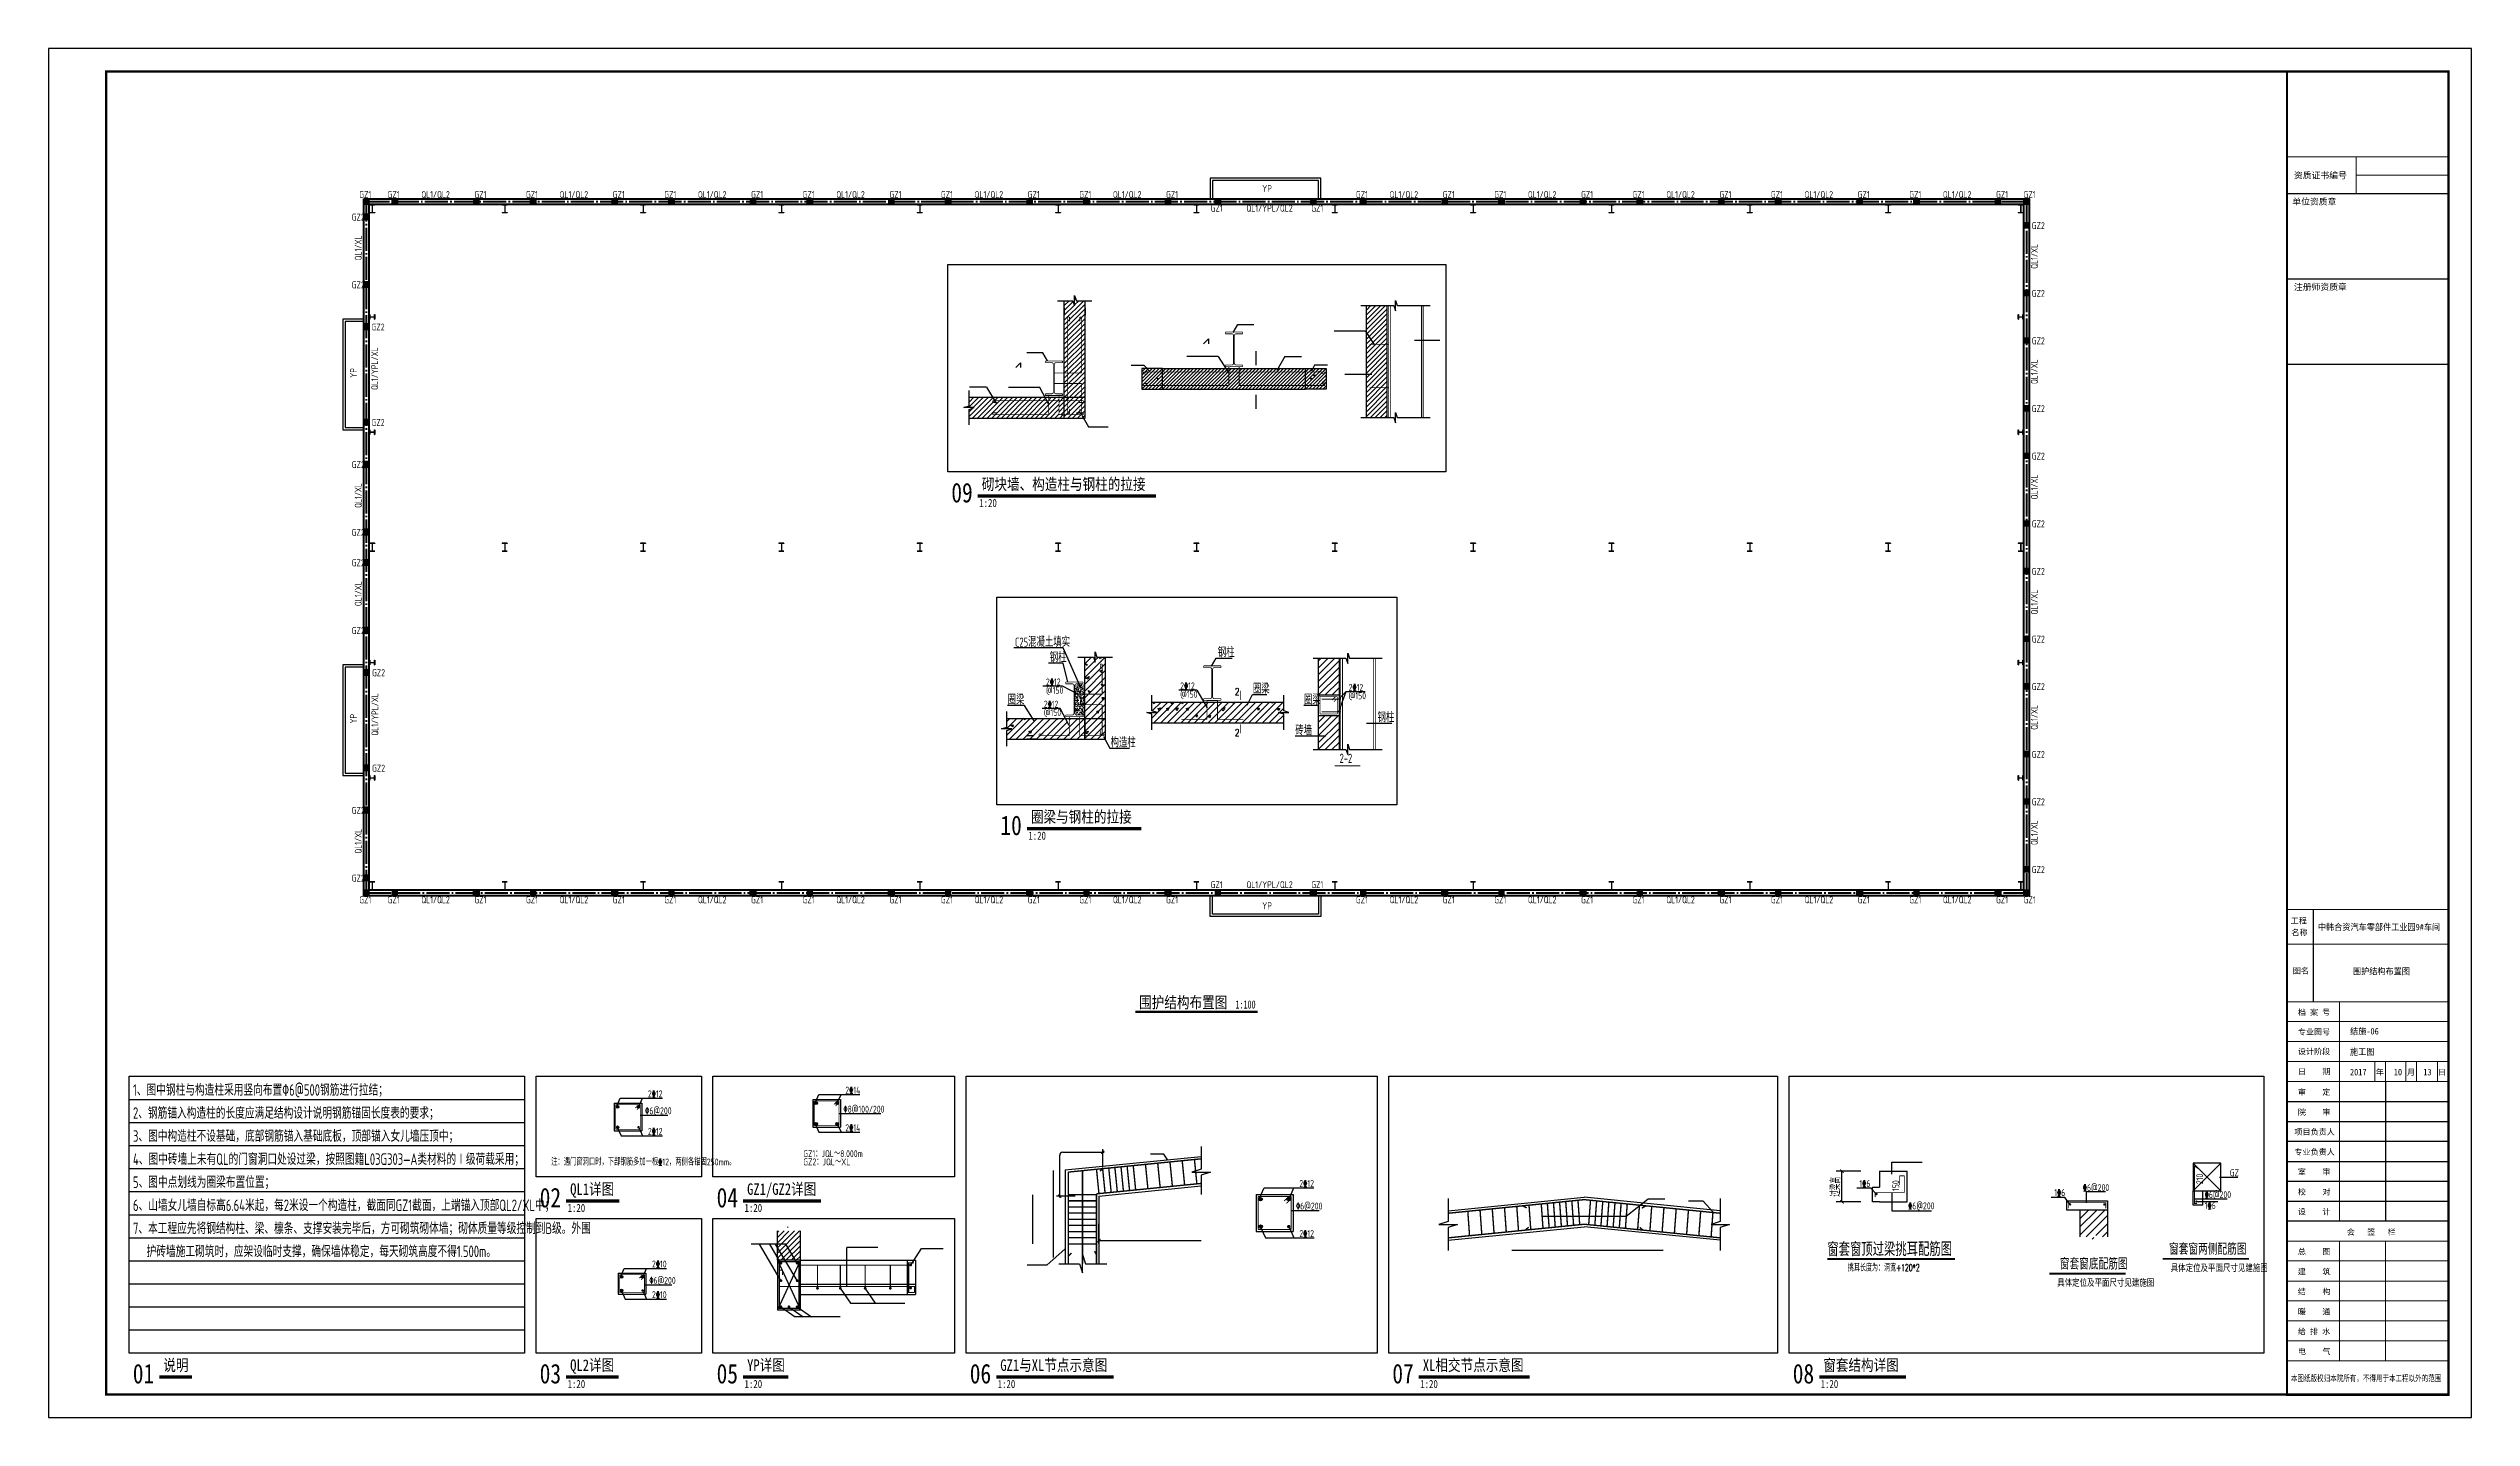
# Model space of a CAD drawing. Extents: x 4043574 to 4201224, y -1031091 to -644991.
# Drawn here: x 4043574 to 4148674, y -1031091 to -971691 of the extents above; entities that cross this region are included whole.
import ezdxf
from ezdxf.enums import TextEntityAlignment as Align

# ---------------------------------------------------------------- set-up
doc = ezdxf.new("R2010")
doc.units = 0
doc.header["$LTSCALE"] = 1000
doc.header["$MEASUREMENT"] = 0
for name, pattern in [('10', [0]), ('3', [1.266667, 1, -0.1, 0.066667, -0.1]), ('34', [0]), ('4', [5, 1.5, -1, 1.5, -1]), ('DASH', [0.35, 0.25, -0.1])]:
    doc.linetypes.add(name, pattern=pattern)
doc.layers.add('1000', color=7, linetype='10', lineweight=18)
doc.layers.add('图签', color=130, linetype='Continuous', lineweight=20)
for name, color, linetype in [('DIM_LEAD', 3, 'Continuous'), ('DIM_SYMB', 3, 'Continuous'), ('PUB_DIM', 3, 'Continuous'), ('PUB_TEXT', 7, 'Continuous'), ('PUB_TITLE', 4, 'Continuous'), ('WALL', 9, 'Continuous'), ('下划线', 7, 'Continuous'), ('中文', 7, 'Continuous'), ('剖面名称', 7, 'Continuous'), ('剖面外形', 2, 'Continuous'), ('剖面钢筋', 1, 'Continuous'), ('图框外框__细线', 253, 'Continuous'), ('基础外边线', 4, 'Continuous'), ('墙__实线', 3, 'Continuous'), ('墙线__细线', 253, 'Continuous'), ('墙线__虚线', 1, 'Continuous'), ('尺寸线及数字', 253, 'Continuous'), ('层1000', 2, 'Continuous'), ('层1001', 253, 'Continuous'), ('层1003', 253, 'Continuous'), ('层1005', 253, 'Continuous'), ('层10102', 7, 'Continuous'), ('折断线', 7, 'Continuous'), ('支座钢筋', 1, 'Continuous'), ('柱', 94, 'Continuous'), ('柱构件', 2, 'Continuous'), ('楼板负筋文字', 7, 'Continuous'), ('楼板负筋钢筋', 1, 'Continuous'), ('轴线__尺寸数字', 253, 'Continuous'), ('钢筋标注', 253, 'Continuous'), ('门窗', 3, '4'), ('零厚板', 7, 'Continuous'), ('预制板', 1, 'Continuous')]:
    doc.layers.add(name, color=color, linetype=linetype)
doc.styles.add('BIANHAO', font='SIMHEI.TTF', dxfattribs={"width": 0.8})
doc.styles.add('BILI', font='SIMHEI.TTF', dxfattribs={"width": 0.7, "height": 350})
doc.styles.add('GBSTYLE', font='SIMPLEX.shx', dxfattribs={"width": 0.7, "bigfont": 'HZTXT.shx'})
doc.styles.add('hztxt', font='txt', dxfattribs={"width": 0.7, "height": 10, "bigfont": 'hztxt.shx'})
doc.styles.add('TSSD', font='tssdeng.shx', dxfattribs={"width": 0.7, "height": 300, "bigfont": 'tssdchn.shx'})
doc.styles.add('TUMING', font='SimSun.ttf', dxfattribs={"width": 0.8, "height": 400})
doc.styles.add('图签字', font='SimSun.ttf', dxfattribs={"height": 250})

msp = doc.modelspace()

# ---------------------------------------------------------------- texts
at = {"linetype": '34', "style": 'TSSD', "width": 0.7}
for s, p in [('1、图中钢柱与构造柱采用竖向布置\x826@500钢筋进行拉结；', (4047240, -1017128)), ('2、钢筋锚入构造柱的长度应满足结构设计说明钢筋锚固长度表的要求；', (4047240, -1018129)), ('3、图中构造柱不设基础，底部钢筋锚入基础底板，顶部锚入女儿墙压顶中；', (4047240, -1019129)), ('4、图中砖墙上未有QL的门窗洞口处设过梁，按照图籍L03G303—A类材料的Ⅰ级荷载采用；', (4047240, -1020130)), ('5、图中点划线为圈梁布置位置；', (4047240, -1021130)), ('7、本工程应先将钢结构柱、梁、檩条、支撑安装完毕后，方可砌筑砌体墙；砌体质量等级控制到B级。外围', (4047240, -1023131)), ('6、山墙女儿墙自标高6.64米起，每2米设一个构造柱，截面同GZ1截面，上端锚入顶部QL2/XL中；', (4047240, -1022131)), ('护砖墙施工砌筑时，应架设临时支撑，确保墙体稳定，每天砌筑高度不得1.500m。', (4047832, -1024132))]:
    msp.add_text(s, height=500.5, dxfattribs=at).set_placement(p)
at = {"style": 'GBSTYLE', "width": 0.8}
for s, p in [('窗套窗两侧配筋图', (4135554, -1024030)), ('窗套窗底配筋图', (4130817, -1024672))]:
    msp.add_text(s, height=500, dxfattribs=at).set_placement(p)
at = {"ltscale": 50, "style": 'GBSTYLE', "width": 0.779772}
msp.add_text('挑耳长度为：洞宽+120*2', height=300, rotation=0.11755, dxfattribs=at).set_placement((4121617, -1024748), (4124736, -1024742), align=Align.FIT)
at = {"ltscale": 50, "style": 'GBSTYLE', "width": 0.8}
for p in [(4135624, -1024769), (4130702, -1025411)]:
    msp.add_text('具体定位及平面尺寸见建施图', height=300, dxfattribs=at).set_placement(p)
at = {"layer": '1000', "style": 'hztxt', "width": 0.712013}
msp.add_text('过梁高', height=420.1, rotation=90, dxfattribs=at).set_placement((4121297, -1021508), (4121297, -1020653), align=Align.FIT)
at = {"layer": 'DIM_SYMB', "color": 7, "style": 'TUMING', "width": 0.8}
for s, p in [('砌块墙、构造柱与钢柱的拉接', (4084059, -990843)), ('圈梁与钢柱的拉接', (4086188, -1005278)), ('QL1详图', (4066204, -1021430)), ('GZ1/GZ2详图', (4073878, -1021430)), ('说明', (4048554, -1029067)), ('QL2详图', (4066204, -1029067)), ('YP详图', (4073878, -1029067)), ('GZ1与XL节点示意图', (4084859, -1029067)), ('XL相交节点示意图', (4103187, -1029067)), ('窗套结构详图', (4120555, -1029067))]:
    msp.add_text(s, height=500.5, dxfattribs=at).set_placement(p)
at = {"layer": 'DIM_SYMB', "color": 3, "style": 'TUMING', "width": 0.8}
msp.add_text('围护结构布置图', height=500.9, dxfattribs=at).set_placement((4090881, -1013326))
at = {"layer": 'PUB_DIM', "linetype": 'ByBlock', "style": '图签字', "width": 0.9}
for s, p in [('围护结构布置图', (4143531, -1011867)), ('结施-06', (4143406, -1014471))]:
    msp.add_text(s, height=280.1, dxfattribs=at).set_placement(p)
at = {"layer": 'PUB_TEXT', "width": 0.8}
for s, height, style, p in [('09', 850.9, 'BIANHAO', (4082737, -991388)), ('1:20', 350.4, 'BILI', (4083947, -991587)), ('10', 850.9, 'BIANHAO', (4084866, -1005823)), ('1:20', 350.4, 'BILI', (4086077, -1006021)), ('02', 850.9, 'BIANHAO', (4064882, -1021974)), ('04', 850.9, 'BIANHAO', (4072556, -1021974)), ('1:20', 350.4, 'BILI', (4066092, -1022173)), ('1:20', 350.4, 'BILI', (4073767, -1022173)), ('01', 850.9, 'BIANHAO', (4047233, -1029612)), ('03', 850.9, 'BIANHAO', (4064882, -1029612)), ('05', 850.9, 'BIANHAO', (4072556, -1029612)), ('06', 850.9, 'BIANHAO', (4083537, -1029612)), ('07', 850.9, 'BIANHAO', (4101865, -1029612)), ('08', 850.9, 'BIANHAO', (4119233, -1029612)), ('1:20', 350.4, 'BILI', (4066092, -1029811)), ('1:20', 350.4, 'BILI', (4073767, -1029811)), ('1:20', 350.4, 'BILI', (4084747, -1029811)), ('1:20', 350.4, 'BILI', (4103075, -1029811)), ('1:20', 350.4, 'BILI', (4120443, -1029811))]:
    msp.add_text(s, height=height, dxfattribs=dict(at, style=style)).set_placement(p)
at = {"layer": 'PUB_TEXT', "color": 3, "style": 'BILI', "width": 0.7}
msp.add_text('1:100', height=350.6, dxfattribs=at).set_placement((4095059, -1013346))
at = {"layer": '墙线__细线', "style": 'TSSD', "width": 0.7}
for s, p in [('GZ', (4138191, -1020620)), ('1\x846', (4122123, -1021087)), ('1\x846', (4130574, -1021481)), ('\x846@200', (4131815, -1021265)), ('\x846@200', (4137102, -1021567)), ('\x846@200', (4124237, -1022057)), ('1\x846', (4137102, -1022045))]:
    msp.add_text(s, height=300, dxfattribs=at).set_placement(p)
for s, p in [('150', (4123848, -1021261)), ('210', (4137032, -1020967))]:
    msp.add_text(s, height=300, rotation=90, dxfattribs=at).set_placement(p)
at = {"layer": '层1000', "style": 'hztxt', "width": 0.831792}
msp.add_text('窗套窗顶过梁挑耳配筋图', height=600, rotation=0.14984, dxfattribs=at).set_placement((4120733, -1024094), (4126140, -1024080), align=Align.FIT)
at = {"layer": '楼板负筋文字', "style": 'TSSD', "width": 0.7}
for s, p in [('GZ1', (4057055, -978179)), ('GZ1', (4058285, -978179)), ('QL1/QL2', (4059745, -978179)), ('GZ1', (4062049, -978179)), ('GZ1', (4064285, -978179)), ('QL1/QL2', (4065745, -978179)), ('GZ1', (4068049, -978179)), ('GZ1', (4070285, -978179)), ('QL1/QL2', (4071745, -978179)), ('GZ1', (4074049, -978179)), ('GZ1', (4076285, -978179)), ('QL1/QL2', (4077745, -978179)), ('GZ1', (4080049, -978179)), ('GZ1', (4082285, -978179)), ('QL1/QL2', (4083745, -978179)), ('GZ1', (4086049, -978179)), ('GZ1', (4088285, -978179)), ('QL1/QL2', (4089745, -978179)), ('GZ1', (4092049, -978179)), ('GZ1', (4093985, -978774)), ('QL1/YPL/QL2', (4095535, -978774)), ('YP', (4096222, -977921)), ('GZ1', (4098349, -978774)), ('GZ1', (4100285, -978179)), ('QL1/QL2', (4101745, -978179)), ('GZ1', (4104049, -978179)), ('GZ1', (4106285, -978179)), ('QL1/QL2', (4107745, -978179)), ('GZ1', (4110049, -978179)), ('GZ1', (4112285, -978179)), ('QL1/QL2', (4113745, -978179)), ('GZ1', (4116049, -978179)), ('GZ1', (4118285, -978179)), ('QL1/QL2', (4119745, -978179)), ('GZ1', (4122049, -978179)), ('GZ1', (4124285, -978179)), ('QL1/QL2', (4125745, -978179)), ('GZ1', (4128049, -978179)), ('GZ1', (4129246, -978179)), ('GZ2', (4056729, -979157)), ('GZ2', (4129601, -979527)), ('GZ2', (4056729, -982097)), ('GZ2', (4129601, -982467)), ('GZ2', (4057589, -983927)), ('GZ2', (4129601, -984527)), ('GZ2', (4057589, -988067)), ('GZ2', (4129601, -987467)), ('GZ2', (4056729, -989897)), ('GZ2', (4129601, -989527)), ('GZ2', (4056729, -992837)), ('GZ2', (4129601, -992467)), ('GZ2', (4056729, -994157)), ('GZ2', (4129601, -994527)), ('GZ2', (4056729, -997097)), ('GZ2', (4129601, -997467)), ('GZ2', (4057610, -998927)), ('GZ2', (4129601, -999527)), ('GZ2', (4129601, -1002467)), ('GZ2', (4057610, -1003067)), ('GZ2', (4056729, -1004897)), ('GZ2', (4129601, -1004527)), ('GZ2', (4056729, -1007837)), ('GZ1', (4093985, -1008122)), ('QL1/YPL/QL2', (4095535, -1008122)), ('GZ1', (4098349, -1008122)), ('GZ2', (4129601, -1007467)), ('GZ1', (4057055, -1008778)), ('GZ1', (4058285, -1008778)), ('QL1/QL2', (4059745, -1008778)), ('GZ1', (4062049, -1008778)), ('GZ1', (4064285, -1008778)), ('QL1/QL2', (4065745, -1008778)), ('GZ1', (4068049, -1008778)), ('GZ1', (4070285, -1008778)), ('QL1/QL2', (4071745, -1008778)), ('GZ1', (4074049, -1008778)), ('GZ1', (4076285, -1008778)), ('QL1/QL2', (4077745, -1008778)), ('GZ1', (4080049, -1008778)), ('GZ1', (4082285, -1008778)), ('QL1/QL2', (4083745, -1008778)), ('GZ1', (4086049, -1008778)), ('GZ1', (4088285, -1008778)), ('QL1/QL2', (4089745, -1008778)), ('GZ1', (4092049, -1008778)), ('YP', (4096222, -1009036)), ('GZ1', (4100285, -1008778)), ('QL1/QL2', (4101745, -1008778)), ('GZ1', (4104049, -1008778)), ('GZ1', (4106285, -1008778)), ('QL1/QL2', (4107745, -1008778)), ('GZ1', (4110049, -1008778)), ('GZ1', (4112285, -1008778)), ('QL1/QL2', (4113745, -1008778)), ('GZ1', (4116049, -1008778)), ('GZ1', (4118285, -1008778)), ('QL1/QL2', (4119745, -1008778)), ('GZ1', (4122049, -1008778)), ('GZ1', (4124285, -1008778)), ('QL1/QL2', (4125745, -1008778)), ('GZ1', (4128049, -1008778)), ('GZ1', (4129246, -1008778))]:
    msp.add_text(s, height=300, dxfattribs=at).set_placement(p)
for s, p in [('QL1/XL', (4057160, -980886)), ('QL1/XL', (4129862, -981252)), ('YP', (4056953, -985979)), ('QL1/YPL/XL', (4057874, -986507)), ('QL1/XL', (4129862, -986252)), ('QL1/XL', (4057160, -991626)), ('QL1/XL', (4129862, -991252)), ('QL1/XL', (4057160, -995886)), ('QL1/XL', (4129862, -996252)), ('QL1/YPL/XL', (4057884, -1001507)), ('QL1/XL', (4129862, -1001252)), ('YP', (4056953, -1000979)), ('QL1/XL', (4057160, -1006626)), ('QL1/XL', (4129862, -1006252))]:
    msp.add_text(s, height=300, rotation=90, dxfattribs=at).set_placement(p)

# ---------------------------------------------------------------- blocks, each defined once
blk = doc.blocks.new('GZ详图')
for points in [[(-796, 3454, 1), (-1027, 3454, 1)], [(1031, 3454, 1), (801, 3454, 1)], [(-796, 1645, 1), (-1027, 1645, 1)], [(1031, 1645, 1), (801, 1645, 1)]]:
    blk.add_hatch(color=256).paths.add_polyline_path(points)
for centre in [(-912, 3454, 0), (916, 3454, 0), (-912, 1645, 0), (916, 1645, 0)]:
    blk.add_circle(centre, 115)
at = {"layer": '墙__实线', "color": 7}
for p, q in [((-1200, 3762, 0), (1200, 3762, 0)), ((-1200, 3762, 0), (-1200, 1362, 0)), ((-977, 3527, 0), (-681, 4192, 0)), ((-681, 4192, 0), (2886, 4192, 0)), ((957, 3527, 0), (1253, 4192, 0)), ((1074, 2547, 0), (4695, 2547, 0)), ((1200, 3762, 0), (1200, 1362, 0)), ((-1200, 1362, 0), (1200, 1362, 0)), ((-977, 1599, 0), (-681, 933, 0)), ((-681, 933, 0), (2886, 933, 0)), ((957, 1599, 0), (1253, 933, 0))]:
    blk.add_line(p, q, dxfattribs=at)
at = {"layer": '支座钢筋', "const_width": 67.5, "elevation": 0}
for points in [[(-1077, 1488), (-1077, 3637)], [(-1077, 3637), (1074, 3637)], [(624, 3337), (924, 3637)], [(1074, 3487), (774, 3187)], [(924, 3637), (1074, 3637)], [(1074, 3637), (1074, 1488)], [(1074, 3637), (1074, 3487)], [(1074, 1488), (-1077, 1488)]]:
    blk.add_lwpolyline(points, dxfattribs=at)
at = {"layer": '钢筋标注', "style": 'TSSD', "width": 0.7}
for s, p in [('2\x8414', (1625, 4270, -16950)), ('\x828@100/200', (1455, 2624, -16950)), ('2\x8414', (1625, 1010, -16950)), ('GZ1：JQL～8.000m', (-2025, -1236, -16950)), ('GZ2：JQL～XL', (-2025, -1947, -16950))]:
    blk.add_text(s, height=600, dxfattribs=at).set_placement(p)
blk = doc.blocks.new('砖墙与钢柱的拉接')
for p, q in [((-1575, 8823), (-1150, 9251)), ((-1150, 9251), (-1150, 8823)), ((-17863, 6749), (-17438, 7176)), ((-17438, 7176), (-17438, 6749))]:
    blk.add_line(p, q)
at = {"layer": 'DIM_SYMB'}
for points in [[(-1736, 8823, 0, 0, 0), (90, 8823, 0, 0, 0), (711, 7386, 160, 0, 0), (950, 6835, 0, 0, 0)], [(-18024, 6749, 0, 0, 0), (-15979, 6749, 0, 0, 0), (-15041, 6215, 160, 0, 0), (-14520, 5919, 0, 0, 0)], [(-18024, 6749, 0, 0, 0), (-15979, 6749, 0, 0, 0), (-14991, 4859, 160, 0, 0), (-14713, 4327, 0, 0, 0)]]:
    blk.add_lwpolyline(points, format="xyseb", dxfattribs=at)
at = {"layer": 'DIM_SYMB', "const_width": 100}
for points in [[(2977, 8194), (2977, 6952)], [(2977, 3146), (2977, 4389)]]:
    blk.add_lwpolyline(points, dxfattribs=at)
at = {"layer": '中文', "color": 2}
for p, q in [((1002, 9804), (1407, 10505)), ((1407, 10505), (2784, 10505)), ((16718, 9132), (18912, 9132)), ((-15528, 8029), (-16904, 8029)), ((-15123, 7327), (-15528, 8029)), ((5482, 7716), (4774, 6488)), ((5482, 7716), (6916, 7716)), ((-20399, 5063), (-21873, 5063)), ((-19545, 3658), (-20385, 5063))]:
    blk.add_line(p, q, dxfattribs=at)
at = {"layer": '图框外框__细线'}
for p, q in [((-7852, 6974), (-6765, 6974)), ((-6765, 6974), (-6273, 6447)), ((8053, 6974), (7790, 6447)), ((9173, 6974), (8053, 6974))]:
    blk.add_line(p, q, dxfattribs=at)
at = {"layer": '墙__实线', "color": 7}
for p, q in [((-13653, 2377), (-13653, 12558)), ((-11853, 2377), (-11853, 12558)), ((12533, 12132), (12533, 2420)), ((14333, 12132), (14333, 2420)), ((-5135, 6682), (-6935, 6682)), ((-6935, 6682), (-6935, 4882)), ((-5135, 6682), (7269, 6682)), ((-5135, 4882), (-5135, 6682)), ((7271, 4882), (7271, 6682)), ((7271, 6682), (9071, 6682)), ((9071, 6682), (9071, 4882)), ((-6935, 4882), (-5135, 4882)), ((-5135, 4882), (7269, 4882)), ((9071, 4882), (7271, 4882)), ((-21908, 4177), (-11853, 4177)), ((-21908, 2377), (-11853, 2377))]:
    blk.add_line(p, q, dxfattribs=at)
at = {"layer": '尺寸线及数字'}
for p, q in [((-13653, 11939), (-13653, 11307)), ((-11853, 11939), (-11853, 11307)), ((9747, 9944), (12455, 9944)), ((-311, 7714), (-3018, 7714)), ((-833, 6682), (84, 6682)), ((-311, 7714), (621, 6274)), ((-15777, 5038), (-18479, 5038)), ((-15777, 5038), (-18479, 5038)), ((-15003, 3562), (-15777, 5038)), ((-15003, 3562), (-15777, 5038)), ((13021, 6139), (10677, 6139)), ((-12122, 2635), (-11566, 1624)), ((-11566, 1624), (-9860, 1624))]:
    blk.add_line(p, q, dxfattribs=at)
at = {"layer": '层1001', "const_width": 67.5}
for points in [[(14483, 12132), (14483, 2420)], [(14633, 12132), (14633, 2420)], [(17333, 12132), (17333, 2420)], [(17483, 12132), (17483, 2420)], [(318, 9832), (1818, 9832)], [(318, 9682), (318, 9832)], [(318, 9682), (880, 9682)], [(1030, 9532), (1030, 9547), (1027, 9562), (1024, 9576), (1019, 9590), (1013, 9603), (1005, 9616), (996, 9628), (986, 9639), (976, 9648), (964, 9657), (951, 9665), (938, 9671), (924, 9676), (910, 9680), (895, 9682), (880, 9682), (880, 9682)], [(1030, 7132), (1030, 9532)], [(1255, 9682), (1241, 9682), (1226, 9680), (1212, 9676), (1198, 9671), (1185, 9665), (1172, 9657), (1160, 9648), (1149, 9639), (1139, 9628), (1131, 9616), (1123, 9603), (1117, 9590), (1112, 9576), (1108, 9562), (1106, 9547), (1105, 9532), (1105, 9532)], [(1105, 7132), (1105, 9532)], [(1255, 9682), (1818, 9682)], [(1818, 9682), (1818, 9832)], [(-15307, 7327), (-13807, 7327)], [(-15307, 7177), (-15307, 7327)], [(-15307, 7177), (-14745, 7177)], [(-14595, 7027), (-14596, 7042), (-14598, 7057), (-14601, 7071), (-14606, 7085), (-14613, 7098), (-14620, 7111), (-14629, 7122), (-14639, 7133), (-14650, 7143), (-14661, 7152), (-14674, 7160), (-14687, 7166), (-14701, 7171), (-14716, 7174), (-14730, 7177), (-14745, 7177), (-14745, 7177)], [(-14595, 4627), (-14595, 7027)], [(-14370, 7177), (-14385, 7177), (-14399, 7174), (-14413, 7171), (-14427, 7166), (-14441, 7160), (-14453, 7152), (-14465, 7143), (-14476, 7133), (-14486, 7122), (-14495, 7111), (-14502, 7098), (-14508, 7085), (-14513, 7071), (-14517, 7057), (-14519, 7042), (-14520, 7027), (-14520, 7027)], [(-14520, 4627), (-14520, 7027)], [(-14370, 7177), (-13807, 7177)], [(-13807, 7177), (-13807, 7327)], [(318, 6982), (318, 6832)], [(318, 6982), (880, 6982)], [(318, 6832), (1818, 6832)], [(880, 6982), (895, 6983), (910, 6985), (924, 6989), (938, 6994), (951, 7000), (964, 7008), (976, 7017), (986, 7026), (996, 7037), (1005, 7049), (1013, 7062), (1019, 7075), (1024, 7089), (1027, 7103), (1030, 7118), (1030, 7132)], [(1105, 7132), (1106, 7118), (1108, 7103), (1112, 7089), (1117, 7075), (1123, 7062), (1131, 7049), (1139, 7037), (1149, 7026), (1160, 7017), (1172, 7008), (1185, 7000), (1198, 6994), (1212, 6989), (1226, 6985), (1241, 6983), (1255, 6982)], [(1255, 6982), (1818, 6982)], [(1818, 6982), (1818, 6832)], [(-15307, 4477), (-14745, 4477)], [(-15307, 4327), (-15307, 4477)], [(-15307, 4477), (-14745, 4477)], [(-15307, 4327), (-15307, 4477)], [(-15307, 4327), (-13807, 4327)], [(-14745, 4477), (-14730, 4478), (-14716, 4480), (-14701, 4484), (-14687, 4489), (-14674, 4495), (-14661, 4503), (-14650, 4511), (-14639, 4521), (-14629, 4532), (-14620, 4544), (-14613, 4557), (-14606, 4570), (-14601, 4584), (-14598, 4598), (-14596, 4613), (-14595, 4627)], [(-14745, 4477), (-14730, 4478), (-14716, 4480), (-14701, 4484), (-14687, 4489), (-14674, 4495), (-14661, 4503), (-14650, 4511), (-14639, 4521), (-14629, 4532), (-14620, 4544), (-14613, 4557), (-14606, 4570), (-14601, 4584), (-14598, 4598), (-14596, 4613), (-14595, 4627)], [(-14520, 4627), (-14519, 4613), (-14517, 4598), (-14513, 4584), (-14508, 4570), (-14502, 4557), (-14495, 4544), (-14486, 4532), (-14476, 4521), (-14465, 4511), (-14453, 4503), (-14441, 4495), (-14427, 4489), (-14413, 4484), (-14399, 4480), (-14385, 4478), (-14370, 4477)], [(-14520, 4627), (-14519, 4613), (-14517, 4598), (-14513, 4584), (-14508, 4570), (-14502, 4557), (-14495, 4544), (-14486, 4532), (-14476, 4521), (-14465, 4511), (-14453, 4503), (-14441, 4495), (-14427, 4489), (-14413, 4484), (-14399, 4480), (-14385, 4478), (-14370, 4477)], [(-14370, 4477), (-13807, 4477)], [(-14370, 4477), (-13807, 4477)], [(-13807, 4327), (-13807, 4477)], [(-13807, 4327), (-13807, 4477)]]:
    blk.add_lwpolyline(points, dxfattribs=at)
at = {"layer": '层1005'}
blk.add_line((12455, 9944), (13223, 8766), dxfattribs=at)
at = {"layer": '层10102'}
for p, q in [((-12753, 12618), (-12655, 12715)), ((-13233, 12558), (-13653, 12138)), ((-11972, 12558), (-13653, 10878)), ((-13653, 11718), (-12880, 12490)), ((-11853, 12258), (-13653, 10458)), ((-13653, 11298), (-12775, 12175)), ((-11853, 11838), (-13653, 10038)), ((-11853, 11418), (-13653, 9618)), ((-11853, 10998), (-13653, 9198)), ((-11853, 10577), (-13653, 8777)), ((-12753, 12198), (-12393, 12558)), ((12953, 12132), (12533, 11712)), ((13373, 12132), (12533, 11292)), ((13793, 12132), (12533, 10873)), ((14213, 12132), (12533, 10453)), ((12533, 10033), (14333, 11833)), ((12533, 9613), (14333, 11413)), ((12533, 9193), (14333, 10993)), ((12533, 8773), (14333, 10573)), ((-11853, 10157), (-13653, 8357)), ((-11853, 9737), (-13653, 7937)), ((-11853, 9317), (-13653, 7517)), ((-11853, 8897), (-13653, 7097)), ((-11853, 8477), (-13653, 6677)), ((12533, 8353), (14333, 10153)), ((12533, 7933), (14333, 9733)), ((12533, 7513), (14333, 9313)), ((12533, 7093), (14333, 8893)), ((12533, 6673), (14333, 8473)), ((-11853, 8057), (-13653, 6257)), ((-11853, 7637), (-13653, 5837)), ((-11853, 7217), (-13653, 5417)), ((-11853, 6797), (-13653, 4997)), ((-11853, 6377), (-13653, 4577)), ((-6635, 6682), (-6935, 6382)), ((-6335, 6682), (-6935, 6082)), ((-6035, 6682), (-6935, 5782)), ((-5735, 6682), (-6935, 5482)), ((-5435, 6682), (-6935, 5183)), ((-5135, 6682), (-6935, 4883)), ((-5135, 6382), (-6635, 4882)), ((-6615, 6390), (-6495, 6435)), ((-6538, 6317), (-6615, 6390)), ((-6495, 6435), (-6538, 6317)), ((-4835, 6682), (-5135, 6382)), ((-4535, 6682), (-5135, 6082)), ((-4235, 6682), (-5135, 5782)), ((-3935, 6682), (-5135, 5482)), ((-3635, 6682), (-5135, 5183)), ((-3335, 6682), (-5135, 4883)), ((-3035, 6682), (-4835, 4882)), ((-2735, 6682), (-4535, 4882)), ((-2435, 6682), (-4235, 4882)), ((-2135, 6682), (-3935, 4882)), ((-1835, 6682), (-3635, 4882)), ((-1535, 6682), (-3335, 4882)), ((-1235, 6682), (-3035, 4882)), ((-935, 6682), (-2735, 4882)), ((-635, 6682), (-2435, 4882)), ((-335, 6682), (-2135, 4882)), ((-35, 6682), (-1835, 4882)), ((265, 6682), (-1535, 4882)), ((565, 6682), (-1235, 4882)), ((865, 6682), (-935, 4882)), ((1165, 6682), (-635, 4882)), ((1465, 6682), (-335, 4882)), ((1765, 6682), (-35, 4882)), ((2065, 6682), (265, 4882)), ((2365, 6682), (565, 4882)), ((2665, 6682), (865, 4882)), ((2965, 6682), (1165, 4882)), ((3265, 6682), (1465, 4882)), ((3565, 6682), (1765, 4882)), ((3865, 6682), (2065, 4882)), ((4165, 6682), (2365, 4882)), ((4465, 6682), (2665, 4882)), ((4765, 6682), (2965, 4882)), ((5065, 6682), (3265, 4882)), ((5365, 6682), (3565, 4882)), ((5665, 6682), (3865, 4882)), ((5965, 6682), (4165, 4882)), ((6265, 6682), (4465, 4882)), ((6565, 6682), (4765, 4882)), ((6865, 6682), (5065, 4882)), ((7165, 6682), (5365, 4882)), ((7269, 6487), (5665, 4882)), ((7569, 6682), (7270, 6382)), ((7869, 6682), (7270, 6082)), ((8169, 6682), (7270, 5783)), ((8469, 6682), (7270, 5483)), ((8769, 6682), (7270, 5183)), ((9069, 6682), (7270, 4883)), ((9071, 6384), (7569, 4882)), ((8400, 6415), (8481, 6422)), ((8469, 6335), (8400, 6415)), ((8481, 6422), (8469, 6335)), ((12533, 6253), (14333, 8053)), ((12533, 5833), (14333, 7633)), ((12533, 5413), (14333, 7213)), ((12533, 4993), (14333, 6793)), ((12533, 4573), (14333, 6373)), ((-11853, 5957), (-13632, 4177)), ((-11853, 5537), (-13212, 4177)), ((-11853, 5117), (-12792, 4177)), ((-11853, 4697), (-12372, 4177)), ((-11853, 4277), (-11952, 4177)), ((-5135, 6083), (-6335, 4882)), ((-5135, 5783), (-6035, 4882)), ((-5135, 5483), (-5735, 4882)), ((-5547, 5732), (-5601, 5828)), ((-5601, 5828), (-5541, 5813)), ((-5541, 5813), (-5547, 5732)), ((-5468, 5110), (-5507, 5221)), ((-5507, 5221), (-5444, 5210)), ((-5444, 5210), (-5468, 5110)), ((-5135, 5183), (-5435, 4882)), ((-5135, 4883), (-5135, 4882)), ((7269, 6187), (5965, 4882)), ((7269, 5887), (6265, 4882)), ((7269, 5587), (6565, 4882)), ((7269, 5287), (6865, 4882)), ((7269, 4987), (7165, 4882)), ((7610, 5218), (7725, 5257)), ((7700, 5158), (7610, 5218)), ((7689, 5825), (7780, 5841)), ((7741, 5727), (7689, 5825)), ((7725, 5257), (7700, 5158)), ((7780, 5841), (7741, 5727)), ((9071, 6084), (7869, 4882)), ((7962, 6089), (8085, 6137)), ((8042, 6019), (7962, 6089)), ((8085, 6137), (8042, 6019)), ((9071, 5784), (8169, 4882)), ((9071, 5484), (8469, 4882)), ((8752, 5497), (8864, 5535)), ((8855, 5451), (8752, 5497)), ((9071, 5184), (8769, 4882)), ((8864, 5535), (8855, 5451)), ((9071, 4884), (9069, 4882)), ((12533, 4153), (14333, 5953)), ((12533, 3733), (14333, 5533)), ((12533, 3313), (14333, 5113)), ((12533, 2893), (14333, 4693)), ((12533, 2473), (14333, 4273)), ((-21068, 4177), (-21968, 3277)), ((-21488, 4177), (-21908, 3757)), ((-20228, 4177), (-21908, 2497)), ((-21908, 2917), (-21593, 3232)), ((-19808, 4177), (-21608, 2377)), ((-21548, 3277), (-20648, 4177)), ((-19388, 4177), (-21188, 2377)), ((-18968, 4177), (-20768, 2377)), ((-18548, 4177), (-20348, 2377)), ((-18128, 4177), (-19928, 2377)), ((-17708, 4177), (-19508, 2377)), ((-17288, 4177), (-19088, 2377)), ((-16868, 4177), (-18668, 2377)), ((-16448, 4177), (-18248, 2377)), ((-16028, 4177), (-17828, 2377)), ((-15608, 4177), (-17408, 2377)), ((-15278, 4087), (-16988, 2377)), ((-16568, 2377), (-15134, 3811)), ((-16148, 2377), (-14348, 4177)), ((-15728, 2377), (-14103, 4002)), ((-15308, 2377), (-14103, 3582)), ((-15003, 3942), (-14768, 4177)), ((-14888, 2377), (-14103, 3162)), ((-14467, 2377), (-14103, 2742)), ((-13683, 4177), (-14103, 3757)), ((-14103, 3337), (-13652, 3788)), ((-14103, 2917), (-13652, 3368)), ((-14047, 2377), (-13747, 2677)), ((-13923, 2677), (-13652, 2948)), ((-13233, 4177), (-13653, 3757)), ((-12813, 4177), (-13653, 3337)), ((-12393, 4177), (-13653, 2917)), ((-11973, 4177), (-13653, 2497)), ((-13446, 4103), (-13336, 4109)), ((-13324, 4015), (-13446, 4103)), ((-11853, 3877), (-13353, 2377)), ((-13336, 4109), (-13324, 4015)), ((-11853, 3457), (-12933, 2377)), ((-12575, 2838), (-12427, 2882)), ((-12469, 2734), (-12575, 2838)), ((-11853, 3037), (-12512, 2377)), ((-12427, 2882), (-12469, 2734)), ((-11853, 2617), (-12092, 2377)), ((12900, 2420), (14333, 3853)), ((13320, 2420), (14333, 3433)), ((13740, 2420), (14333, 3013)), ((14160, 2420), (14333, 2593))]:
    blk.add_line(p, q, dxfattribs=at)
for points in [[(-6304, 6389), (-6294, 6383), (-6312, 6376), (-6302, 6370)], [(-6057, 6534), (-6055, 6521), (-6071, 6531), (-6069, 6518)], [(-5974, 6535), (-5970, 6523), (-5988, 6530), (-5985, 6519)], [(-5797, 6539), (-5787, 6535), (-5803, 6526), (-5793, 6521)], [(-5775, 6389), (-5766, 6383), (-5783, 6376), (-5773, 6370)], [(-5723, 6385), (-5719, 6374), (-5737, 6380), (-5733, 6369)], [(7361, 6388), (7369, 6380), (7350, 6377), (7357, 6370)], [(7516, 6533), (7516, 6518), (7501, 6532), (7501, 6518)], [(7528, 6535), (7531, 6523), (7514, 6530), (7517, 6519)], [(7923, 6535), (7926, 6523), (7908, 6530), (7912, 6519)], [(8147, 6388), (8154, 6381), (8136, 6377), (8144, 6370)], [(8567, 6535), (8571, 6524), (8553, 6530), (8556, 6519)], [(8609, 6384), (8611, 6370), (8594, 6381), (8596, 6368)], [(8647, 6389), (8657, 6383), (8639, 6376), (8649, 6370)], [(-6894, 5483), (-6894, 5468), (-6909, 5482), (-6909, 5468)], [(-6577, 5185), (-6573, 5174), (-6591, 5180), (-6587, 5169)], [(-6578, 5938), (-6570, 5931), (-6588, 5927), (-6580, 5920)], [(-6507, 5038), (-6499, 5030), (-6518, 5027), (-6510, 5020)], [(-6469, 5934), (-6467, 5920), (-6483, 5931), (-6482, 5918)], [(-6417, 5336), (-6412, 5326), (-6431, 5329), (-6426, 5319)], [(-6420, 6238), (-6412, 6231), (-6430, 6227), (-6422, 6220)], [(-6338, 5786), (-6334, 5775), (-6352, 5779), (-6347, 5769)], [(-6308, 5038), (-6300, 5030), (-6318, 5027), (-6311, 5020)], [(-6241, 6237), (-6234, 6229), (-6253, 6228), (-6246, 6220)], [(-6139, 5933), (-6139, 5918), (-6154, 5932), (-6154, 5918)], [(-6097, 5183), (-6096, 5169), (-6112, 5182), (-6111, 5168)], [(-6045, 5034), (-6043, 5021), (-6060, 5031), (-6057, 5018)], [(-5727, 5634), (-5725, 5621), (-5741, 5631), (-5739, 5618)], [(-5665, 6233), (-5664, 6220), (-5680, 6232), (-5679, 6218)], [(-5605, 5784), (-5603, 5771), (-5620, 5781), (-5617, 5768)], [(-5575, 5334), (-5573, 5321), (-5590, 5331), (-5588, 5318)], [(-5538, 5335), (-5534, 5324), (-5553, 5330), (-5549, 5319)], [(-5512, 5634), (-5509, 5622), (-5526, 5631), (-5523, 5619)], [(-5440, 6089), (-5431, 6083), (-5448, 6076), (-5439, 6070)], [(-5435, 5637), (-5429, 5628), (-5447, 5628), (-5441, 5619)], [(-5400, 5788), (-5392, 5780), (-5410, 5777), (-5403, 5770)], [(-5377, 6084), (-5375, 6072), (-5392, 6081), (-5389, 6069)], [(-5379, 5486), (-5374, 5475), (-5392, 5479), (-5388, 5469)], [(-5243, 6083), (-5242, 6069), (-5258, 6082), (-5257, 6068)], [(-5248, 5488), (-5239, 5482), (-5257, 5477), (-5249, 5470)], [(-5158, 5186), (-5152, 5177), (-5171, 5179), (-5165, 5169)], [(7438, 6233), (7439, 6218), (7423, 6232), (7424, 6218)], [(7564, 5335), (7568, 5325), (7550, 5330), (7554, 5319)], [(7569, 5639), (7579, 5635), (7563, 5626), (7573, 5621)], [(7595, 5788), (7603, 5780), (7585, 5777), (7592, 5770)], [(7657, 5187), (7663, 5178), (7644, 5178), (7651, 5169)], [(7681, 6083), (7682, 6068), (7666, 6082), (7667, 6068)], [(7752, 6239), (7763, 6235), (7746, 6226), (7757, 6221)], [(7868, 5038), (7876, 5031), (7858, 5027), (7866, 5020)], [(7922, 5488), (7930, 5480), (7911, 5477), (7919, 5470)], [(8047, 5784), (8050, 5772), (8032, 5781), (8035, 5769)], [(8122, 5936), (8127, 5926), (8109, 5929), (8114, 5919)], [(8179, 5037), (8186, 5029), (8168, 5028), (8175, 5019)], [(8253, 5339), (8263, 5334), (8247, 5326), (8257, 5321)], [(8381, 6086), (8385, 6075), (8367, 6079), (8372, 6069)], [(8434, 5335), (8438, 5324), (8420, 5330), (8423, 5319)], [(8461, 5633), (8462, 5619), (8446, 5632), (8447, 5618)], [(8486, 6084), (8487, 6070), (8471, 6081), (8473, 6068)], [(8509, 5486), (8514, 5475), (8496, 5479), (8501, 5469)], [(8530, 5183), (8530, 5169), (8515, 5182), (8515, 5168)], [(8545, 5938), (8552, 5930), (8534, 5927), (8541, 5920)], [(8550, 5935), (8554, 5924), (8536, 5930), (8540, 5919)], [(8555, 5483), (8555, 5469), (8540, 5482), (8540, 5468)], [(8628, 5184), (8631, 5172), (8613, 5181), (8616, 5169)], [(8625, 5339), (8635, 5334), (8618, 5326), (8628, 5321)], [(8659, 5783), (8659, 5768), (8644, 5782), (8644, 5768)], [(8735, 6239), (8744, 6233), (8727, 6226), (8736, 6220)], [(8782, 5489), (8791, 5483), (8774, 5476), (8784, 5470)], [(8790, 5184), (8793, 5172), (8775, 5181), (8778, 5169)], [(8915, 6233), (8917, 6219), (8901, 6232), (8902, 6218)], [(8955, 6088), (8962, 6081), (8944, 6077), (8952, 6070)], [(8977, 5033), (8977, 5018), (8962, 5032), (8962, 5018)], [(8980, 5935), (8983, 5923), (8966, 5930), (8969, 5919)], [(9027, 5635), (9031, 5625), (9013, 5630), (9017, 5619)], [(9029, 5633), (9030, 5619), (9014, 5632), (9015, 5618)], [(9042, 5036), (9047, 5027), (9029, 5029), (9034, 5019)], [(9053, 5786), (9058, 5775), (9040, 5779), (9044, 5769)], [(-13585, 2590), (-13581, 2573), (-13606, 2585), (-13601, 2568)], [(-13528, 3226), (-13516, 3216), (-13541, 3209), (-13529, 3200)], [(-13263, 2798), (-13262, 2778), (-13284, 2797), (-13283, 2777)], [(-13223, 3849), (-13220, 3830), (-13243, 3846), (-13241, 3827)], [(-13201, 3008), (-13200, 2988), (-13222, 3007), (-13221, 2987)], [(-13158, 2588), (-13156, 2569), (-13179, 2586), (-13177, 2567)], [(-13029, 3428), (-13028, 3408), (-13050, 3427), (-13049, 3407)], [(-13020, 4067), (-13005, 4060), (-13029, 4048), (-13014, 4041)], [(-12608, 3437), (-12594, 3430), (-12618, 3418), (-12604, 3411)], [(-12557, 3643), (-12549, 3629), (-12575, 3632), (-12567, 3619)], [(-12336, 4063), (-12329, 4050), (-12354, 4052), (-12347, 4039)], [(-12288, 3220), (-12283, 3204), (-12308, 3214), (-12304, 3198)], [(-12156, 3851), (-12150, 3836), (-12175, 3843), (-12169, 3828)], [(-12087, 3644), (-12078, 3631), (-12104, 3631), (-12095, 3619)], [(-12019, 2801), (-12013, 2786), (-12039, 2794), (-12033, 2778)], [(-12003, 3017), (-11989, 3010), (-12013, 2998), (-11999, 2991)]]:
    blk.add_solid(points, dxfattribs=at)
at = {"layer": '折断线'}
for p, q in [((-12753, 12108), (-12753, 13008)), ((-12753, 13008), (-12603, 12558)), ((-14253, 12558), (-12903, 12558)), ((-12903, 12558), (-12753, 12108)), ((-12603, 12558), (-11253, 12558)), ((12083, 12132), (14933, 12132)), ((14933, 12132), (15083, 11682)), ((15083, 11682), (15083, 12582)), ((15083, 12582), (15233, 12132)), ((15233, 12132), (18083, 12132)), ((-21908, 3427), (-21908, 4777)), ((-22358, 3277), (-21908, 3427)), ((-21458, 3277), (-22358, 3277)), ((-21908, 3127), (-21458, 3277)), ((-21908, 1777), (-21908, 3127)), ((12083, 2420), (14933, 2420)), ((14933, 2420), (15083, 1970)), ((15083, 1970), (15083, 2870)), ((15083, 2870), (15233, 2420)), ((15233, 2420), (18083, 2420))]:
    blk.add_line(p, q, dxfattribs=at)
at = {"layer": '支座钢筋', "const_width": 67.5}
for points in [[(-13355, 11152), (-13205, 11152)], [(-13355, 11152), (-13205, 11152)], [(-13355, 11152), (-13355, 6277)], [(-13355, 11152), (-13355, 6277)], [(-13205, 11152), (-13205, 10777)], [(-13205, 11152), (-13205, 10777)], [(-12150, 11152), (-12300, 11152)], [(-12300, 11152), (-12300, 10777)], [(-12150, 11152), (-12300, 11152)], [(-12300, 11152), (-12300, 10777)], [(-12150, 11152), (-12150, 6277)], [(-12150, 11152), (-12150, 6277)], [(14483, 8766), (12833, 8766)], [(-12150, 6277), (-14520, 6277)], [(-12150, 6277), (-14520, 6277)], [(-14520, 6277), (-14520, 5377)], [(-13355, 2752), (-13355, 6277)], [(-13355, 2752), (-13355, 6277)], [(-6792, 6369), (-6792, 6193)], [(-6792, 6369), (1521, 6369)], [(621, 6832), (1521, 6832)], [(621, 5196), (621, 6832)], [(1521, 5196), (1521, 6832)], [(8928, 6369), (1521, 6369)], [(8928, 6219), (8928, 6369)], [(-15003, 2677), (-15003, 4327)], [(-15003, 2677), (-15003, 4327)], [(-15003, 4327), (-14103, 4327)], [(-15003, 4327), (-14103, 4327)], [(-12150, 5377), (-14520, 5377)], [(-12150, 5377), (-14520, 5377)], [(-12150, 5377), (-14520, 5377)], [(-12150, 5377), (-14520, 5377)], [(-14103, 2677), (-14103, 4327)], [(-14103, 2677), (-14103, 4327)], [(-14103, 2677), (-14103, 4327)], [(-14103, 2677), (-14103, 4327)], [(-12150, 2752), (-12150, 5377)], [(-12150, 2752), (-12150, 5377)], [(-6792, 6193), (-6421, 6193)], [(-6792, 5372), (-6421, 5372)], [(-6792, 5196), (-6792, 5372)], [(-6792, 5196), (621, 5196)], [(8928, 5196), (1521, 5196)], [(8928, 6219), (8700, 6219)], [(8928, 5346), (8700, 5346)], [(8928, 5346), (8928, 5196)], [(14483, 5016), (12833, 5016)], [(-19873, 3877), (-14103, 3877)], [(-19873, 3877), (-14103, 3877)], [(-19873, 3877), (-19873, 3727)], [(-19873, 3877), (-19873, 3727)], [(-19873, 3727), (-19498, 3727)], [(-19873, 3727), (-19498, 3727)], [(-19873, 2677), (-19873, 2827)], [(-19873, 2827), (-19498, 2827)], [(-19873, 2677), (-19873, 2827)], [(-19873, 2827), (-19498, 2827)], [(-19873, 2677), (-15003, 2677)], [(-19873, 2677), (-15003, 2677)], [(-12003, 3877), (-14103, 3877)], [(-12003, 3877), (-14103, 3877)], [(-12003, 2677), (-14103, 2677)], [(-12003, 2677), (-14103, 2677)], [(-13355, 2752), (-13205, 2752)], [(-13355, 2752), (-13205, 2752)], [(-13205, 2752), (-13205, 3127)], [(-13205, 2752), (-13205, 3127)], [(-12003, 3727), (-12378, 3727)], [(-12003, 3727), (-12378, 3727)], [(-12003, 2827), (-12378, 2827)], [(-12003, 2827), (-12378, 2827)], [(-12300, 2752), (-12300, 3127)], [(-12300, 2752), (-12300, 3127)], [(-12150, 2752), (-12300, 2752)], [(-12150, 2752), (-12300, 2752)], [(-12003, 3877), (-12003, 3727)], [(-12003, 3877), (-12003, 3727)], [(-12003, 2677), (-12003, 2827)], [(-12003, 2677), (-12003, 2827)]]:
    blk.add_lwpolyline(points, dxfattribs=at)
blk = doc.blocks.new('圈梁与钢柱的拉接')
h = blk.add_hatch()
h.set_pattern_fill('混凝土', color=256, scale=50, style=0)
h.set_pattern_definition([(50, (-1093.5, -1315.3), (358.63, -31.376), [37.5, -412.5]), (355, (-1093.5, -1315.3), (-69.376, 376.096), [30, -330]), (100.4514, (-1063.62, -1317.9), (289.255, 344.72), [31.87, -350.571]), (46.1842, (-1093.5, -1215.3), (533.62, -82.76), [56.25, -618.75]), (96.6356, (-1049.04, -1222.2), (467.331, 487.059), [47.805, -525.856]), (351.184, (-1093.5, -1215.3), (467.33, 487.06), [45, -495]), (21, (-1043.5, -1240.3), (298.4535, -201.3094), [37.5, -412.5]), (326, (-1043.5, -1240.3), (121.658, 362.575), [30, -330]), (71.4514, (-1018.64, -1257.07), (420.111, 161.265), [31.87, -350.571]), (37.5, (-1093.51, -1315.3), (6.0799, 166.4469), [0, -326, 0, -335, 0, -331.25]), (7.5, (-1093.51, -1315.3), (131.5348, 197.2059), [0, -191, 0, -318.5, 0, -126.25]), (327.5, (-1205.01, -1315.3), (266.9112, -11.2774), [0, -125, 0, -390, 0, -517.5]), (317.5, (-1255, -1315.3), (291.593, 50.0525), [0, -162.5, 0, -259, 0, -367.5])])
h.paths.add_polyline_path([(-11510, 6010), (-11664, 6010), (-12227, 6010), (-12242, 6009), (-12256, 6007), (-12270, 6003), (-12284, 5999), (-12298, 5992), (-12310, 5985), (-12322, 5976), (-12333, 5966), (-12343, 5955), (-12352, 5943), (-12359, 5931), (-12365, 5917), (-12370, 5903), (-12374, 5889), (-12376, 5875), (-12377, 5860), (-12377, 5252), (-12100, 5110), (-11510, 5110)])
h.paths.add_polyline_path([(-11510, 5110), (-12377, 5110), (-12377, 4210), (-11510, 4210), (-11510, 4210)])
h.paths.add_polyline_path([(-12377, 5252), (-12377, 5110), (-12100, 5110)], flags=17)
h.paths.add_polyline_path([(-11510, 4210), (-12377, 4210), (-12377, 3460), (-12376, 3445), (-12374, 3431), (-12370, 3416), (-12365, 3403), (-12359, 3389), (-12352, 3377), (-12343, 3365), (-12333, 3354), (-12322, 3344), (-12310, 3335), (-12298, 3328), (-12284, 3321), (-12270, 3316), (-12256, 3313), (-12242, 3311), (-12227, 3310), (-11664, 3310), (-11664, 3160), (-11510, 3160)])
at = {"ltscale": 50, "const_width": 75}
for points in [[(2009, 5405), (2009, 4603)], [(2009, 1700), (2009, 2501)]]:
    blk.add_lwpolyline(points, dxfattribs=at)
at = {"layer": '中文', "color": 2}
for p, q in [((-13376, 9146), (-17680, 9146)), ((-11849, 5675), (-13376, 9146)), ((-13384, 7809), (-14668, 7809)), ((-12980, 6160), (-13384, 7809)), ((-16744, 4133), (-18218, 4133)), ((-15905, 2810), (-16744, 4133)), ((12930, 2599), (15124, 2599)), ((12930, 2599), (15124, 2599)), ((-18283, 610), (-18283, 1960)), ((9391, 1471), (6731, 1471))]:
    blk.add_line(p, q, dxfattribs=at)
at = {"layer": '剖面名称', "const_width": 90}
blk.add_lwpolyline([(10172, -1104), (12406, -1104)], dxfattribs=at)
at = {"layer": '墙__实线', "color": 7}
for p, q in [((-11510, 1210), (-11510, 8326)), ((-9710, 1210), (-9710, 8326)), ((8745, 8224), (8745, 317)), ((8745, 8224), (8745, 317)), ((10545, 8224), (10545, 317)), ((10545, 8224), (10545, 317)), ((-5686, 4421), (5749, 4421)), ((8745, 5049), (10545, 5049)), ((8745, 5049), (10545, 5049)), ((-18283, 3010), (-9710, 3010)), ((-5686, 2621), (5749, 2621)), ((8745, 3249), (10545, 3249)), ((8745, 3249), (10545, 3249)), ((-18283, 1210), (-9710, 1210))]:
    blk.add_line(p, q, dxfattribs=at)
at = {"layer": '尺寸线及数字'}
for p, q in [((-519, 7543), (-114, 8244)), ((-519, 7543), (-114, 8244)), ((-114, 8244), (1262, 8244)), ((-114, 8244), (1262, 8244)), ((-13446, 5799), (-15155, 5799)), ((-13446, 5799), (-15155, 5799)), ((-13446, 5799), (-15155, 5799)), ((-13446, 5799), (-15155, 5799)), ((-12100, 5110), (-13446, 5799)), ((-12100, 5110), (-13446, 5799)), ((-12100, 5110), (-13446, 5799)), ((-1805, 5454), (-3364, 5454)), ((-1805, 5454), (-3364, 5454)), ((-1805, 5454), (-900, 3939)), ((-1805, 5454), (-900, 3939)), ((2566, 4153), (3051, 5079)), ((2566, 4153), (3051, 5079)), ((3051, 5079), (4277, 5079)), ((11149, 5321), (10493, 4675)), ((11149, 5321), (10493, 4675)), ((11149, 5321), (10502, 3579)), ((12812, 5321), (11149, 5321)), ((12812, 5321), (11149, 5321)), ((-13635, 3870), (-15209, 3870)), ((-13635, 3870), (-15209, 3870)), ((-13635, 3870), (-15209, 3870)), ((-13635, 3870), (-15209, 3870)), ((-12861, 2395), (-13635, 3870)), ((-12861, 2395), (-13635, 3870)), ((-12861, 2395), (-13635, 3870)), ((-12861, 2395), (-13635, 3870)), ((-11510, 3010), (-11510, 1210)), ((8745, 4142), (7486, 4142)), ((8745, 4142), (7486, 4142)), ((-15936, 1510), (-16548, 1510)), ((-15936, 1510), (-16548, 1510)), ((-15732, 1210), (-16548, 1210)), ((-15732, 1210), (-16548, 1210)), ((-9899, 1435), (-9344, 424)), ((-9344, 424), (-7637, 424))]:
    blk.add_line(p, q, dxfattribs=at)
at = {"layer": '层1001', "const_width": 67.5}
for points in [[(-1204, 7571), (296, 7571)], [(-1204, 7421), (-1204, 7571)], [(-1204, 7571), (296, 7571)], [(-1204, 7421), (-1204, 7571)], [(-1204, 7421), (-641, 7421)], [(-1204, 7421), (-641, 7421)], [(-491, 7271), (-492, 7286), (-494, 7300), (-498, 7315), (-503, 7328), (-509, 7342), (-517, 7354), (-525, 7366), (-535, 7377), (-546, 7387), (-558, 7396), (-571, 7403), (-584, 7410), (-598, 7415), (-612, 7418), (-627, 7420), (-641, 7421), (-641, 7421)], [(-491, 7271), (-492, 7286), (-494, 7300), (-498, 7315), (-503, 7328), (-509, 7342), (-517, 7354), (-525, 7366), (-535, 7377), (-546, 7387), (-558, 7396), (-571, 7403), (-584, 7410), (-598, 7415), (-612, 7418), (-627, 7420), (-641, 7421), (-641, 7421)], [(-491, 4871), (-491, 7271)], [(-491, 4871), (-491, 7271)], [(-266, 7421), (-281, 7420), (-296, 7418), (-310, 7415), (-324, 7410), (-337, 7403), (-350, 7396), (-361, 7387), (-372, 7377), (-382, 7366), (-391, 7354), (-399, 7342), (-405, 7328), (-410, 7315), (-413, 7300), (-416, 7286), (-416, 7271), (-416, 7271)], [(-266, 7421), (-281, 7420), (-296, 7418), (-310, 7415), (-324, 7410), (-337, 7403), (-350, 7396), (-361, 7387), (-372, 7377), (-382, 7366), (-391, 7354), (-399, 7342), (-405, 7328), (-410, 7315), (-413, 7300), (-416, 7286), (-416, 7271), (-416, 7271)], [(-416, 4871), (-416, 7271)], [(-416, 4871), (-416, 7271)], [(-266, 7421), (296, 7421)], [(-266, 7421), (296, 7421)], [(296, 7421), (296, 7571)], [(296, 7421), (296, 7571)], [(10695, 8224), (10695, 317)], [(10695, 8224), (10695, 317)], [(10845, 8224), (10845, 317)], [(10845, 8224), (10845, 317)], [(13545, 8224), (13545, 317)], [(13545, 8224), (13545, 317)], [(13695, 8224), (13695, 317)], [(13695, 8224), (13695, 317)], [(-13164, 6160), (-11664, 6160)], [(-13164, 6010), (-13164, 6160)], [(-13164, 6010), (-12602, 6010)], [(-12452, 5860), (-12453, 5875), (-12455, 5889), (-12458, 5903), (-12463, 5917), (-12470, 5931), (-12477, 5943), (-12486, 5955), (-12496, 5966), (-12507, 5976), (-12519, 5985), (-12531, 5992), (-12545, 5999), (-12558, 6003), (-12573, 6007), (-12587, 6009), (-12602, 6010), (-12602, 6010)], [(-12452, 3460), (-12452, 5860)], [(-12227, 6010), (-12242, 6009), (-12256, 6007), (-12270, 6003), (-12284, 5999), (-12298, 5992), (-12310, 5985), (-12322, 5976), (-12333, 5966), (-12343, 5955), (-12352, 5943), (-12359, 5931), (-12365, 5917), (-12370, 5903), (-12374, 5889), (-12376, 5875), (-12377, 5860), (-12377, 5860)], [(-12377, 3460), (-12377, 5860)], [(-12227, 6010), (-11664, 6010)], [(-11664, 6010), (-11664, 6160)], [(-1204, 4721), (-641, 4721)], [(-1204, 4571), (-1204, 4721)], [(-1204, 4721), (-641, 4721)], [(-1204, 4571), (-1204, 4721)], [(-1204, 4571), (296, 4571)], [(-1204, 4571), (296, 4571)], [(-641, 4721), (-627, 4722), (-612, 4724), (-598, 4727), (-584, 4732), (-571, 4739), (-558, 4746), (-546, 4755), (-535, 4765), (-525, 4776), (-517, 4788), (-509, 4800), (-503, 4814), (-498, 4827), (-494, 4842), (-492, 4856), (-491, 4871)], [(-641, 4721), (-627, 4722), (-612, 4724), (-598, 4727), (-584, 4732), (-571, 4739), (-558, 4746), (-546, 4755), (-535, 4765), (-525, 4776), (-517, 4788), (-509, 4800), (-503, 4814), (-498, 4827), (-494, 4842), (-492, 4856), (-491, 4871)], [(-416, 4871), (-416, 4856), (-413, 4842), (-410, 4827), (-405, 4814), (-399, 4800), (-391, 4788), (-382, 4776), (-372, 4765), (-361, 4755), (-350, 4746), (-337, 4739), (-324, 4732), (-310, 4727), (-296, 4724), (-281, 4722), (-266, 4721)], [(-416, 4871), (-416, 4856), (-413, 4842), (-410, 4827), (-405, 4814), (-399, 4800), (-391, 4788), (-382, 4776), (-372, 4765), (-361, 4755), (-350, 4746), (-337, 4739), (-324, 4732), (-310, 4727), (-296, 4724), (-281, 4722), (-266, 4721)], [(-266, 4721), (296, 4721)], [(-266, 4721), (296, 4721)], [(296, 4571), (296, 4721)], [(296, 4571), (296, 4721)], [(-13164, 3310), (-12602, 3310)], [(-13164, 3160), (-13164, 3310)], [(-13164, 3310), (-12602, 3310)], [(-13164, 3160), (-13164, 3310)], [(-13164, 3310), (-12602, 3310)], [(-13164, 3160), (-13164, 3310)], [(-13164, 3310), (-12602, 3310)], [(-13164, 3160), (-13164, 3310)], [(-13164, 3160), (-11664, 3160)], [(-13164, 3160), (-11664, 3160)], [(-12602, 3310), (-12587, 3311), (-12573, 3313), (-12558, 3316), (-12545, 3321), (-12531, 3328), (-12519, 3335), (-12507, 3344), (-12496, 3354), (-12486, 3365), (-12477, 3377), (-12470, 3389), (-12463, 3403), (-12458, 3416), (-12455, 3431), (-12453, 3445), (-12452, 3460)], [(-12602, 3310), (-12587, 3311), (-12573, 3313), (-12558, 3316), (-12545, 3321), (-12531, 3328), (-12519, 3335), (-12507, 3344), (-12496, 3354), (-12486, 3365), (-12477, 3377), (-12470, 3389), (-12463, 3403), (-12458, 3416), (-12455, 3431), (-12453, 3445), (-12452, 3460)], [(-12602, 3310), (-12587, 3311), (-12573, 3313), (-12558, 3316), (-12545, 3321), (-12531, 3328), (-12519, 3335), (-12507, 3344), (-12496, 3354), (-12486, 3365), (-12477, 3377), (-12470, 3389), (-12463, 3403), (-12458, 3416), (-12455, 3431), (-12453, 3445), (-12452, 3460)], [(-12602, 3310), (-12587, 3311), (-12573, 3313), (-12558, 3316), (-12545, 3321), (-12531, 3328), (-12519, 3335), (-12507, 3344), (-12496, 3354), (-12486, 3365), (-12477, 3377), (-12470, 3389), (-12463, 3403), (-12458, 3416), (-12455, 3431), (-12453, 3445), (-12452, 3460)], [(-12377, 3460), (-12376, 3445), (-12374, 3431), (-12370, 3416), (-12365, 3403), (-12359, 3389), (-12352, 3377), (-12343, 3365), (-12333, 3354), (-12322, 3344), (-12310, 3335), (-12298, 3328), (-12284, 3321), (-12270, 3316), (-12256, 3313), (-12242, 3311), (-12227, 3310)], [(-12377, 3460), (-12376, 3445), (-12374, 3431), (-12370, 3416), (-12365, 3403), (-12359, 3389), (-12352, 3377), (-12343, 3365), (-12333, 3354), (-12322, 3344), (-12310, 3335), (-12298, 3328), (-12284, 3321), (-12270, 3316), (-12256, 3313), (-12242, 3311), (-12227, 3310)], [(-12377, 3460), (-12376, 3445), (-12374, 3431), (-12370, 3416), (-12365, 3403), (-12359, 3389), (-12352, 3377), (-12343, 3365), (-12333, 3354), (-12322, 3344), (-12310, 3335), (-12298, 3328), (-12284, 3321), (-12270, 3316), (-12256, 3313), (-12242, 3311), (-12227, 3310)], [(-12377, 3460), (-12376, 3445), (-12374, 3431), (-12370, 3416), (-12365, 3403), (-12359, 3389), (-12352, 3377), (-12343, 3365), (-12333, 3354), (-12322, 3344), (-12310, 3335), (-12298, 3328), (-12284, 3321), (-12270, 3316), (-12256, 3313), (-12242, 3311), (-12227, 3310)], [(-12227, 3310), (-11664, 3310)], [(-12227, 3310), (-11664, 3310)], [(-12227, 3310), (-11664, 3310)], [(-12227, 3310), (-11664, 3310)], [(-11664, 3160), (-11664, 3310)], [(-11664, 3160), (-11664, 3310)], [(-11664, 3160), (-11664, 3310)], [(-11664, 3160), (-11664, 3310)]]:
    blk.add_lwpolyline(points, dxfattribs=at)
at = {"layer": '层10102'}
for p, q in [((-10610, 8638), (-10575, 8673)), ((-11510, 7738), (-10922, 8326)), ((-11510, 6562), (-9746, 8326)), ((-11510, 7150), (-10653, 8007)), ((-11510, 5974), (-9710, 7774)), ((-11510, 5386), (-9710, 7186)), ((-11510, 4798), (-9710, 6598)), ((-11334, 7594), (-11479, 7743)), ((-11479, 7743), (-11347, 7728)), ((-11414, 6508), (-11134, 6641)), ((-11219, 6409), (-11414, 6508)), ((-11347, 7728), (-11334, 7594)), ((-11134, 6641), (-11219, 6409)), ((-10610, 8050), (-10334, 8326)), ((-10135, 8168), (-10243, 8326)), ((-10192, 7143), (-9991, 7196)), ((-10057, 6984), (-10192, 7143)), ((-10093, 8326), (-10135, 8168)), ((-9991, 7196), (-10057, 6984)), ((9002, 8224), (8745, 7966)), ((9590, 8224), (8745, 7378)), ((8745, 6790), (10178, 8224)), ((9002, 8224), (8745, 7966)), ((9590, 8224), (8745, 7378)), ((8745, 6790), (10178, 8224)), ((8745, 6202), (10545, 8002)), ((8745, 6202), (10545, 8002)), ((8745, 5614), (10545, 7414)), ((8745, 5614), (10545, 7414)), ((8768, 5049), (10545, 6826)), ((8768, 5049), (10545, 6826)), ((-12746, 1210), (-9710, 4246)), ((-11510, 4210), (-9710, 6010)), ((-11510, 3622), (-9710, 5422)), ((-11510, 3034), (-9710, 4834)), ((-11110, 5241), (-11221, 5423)), ((-11221, 5423), (-11116, 5381)), ((-11116, 5381), (-11110, 5241)), ((-9946, 5816), (-10076, 5980)), ((-10076, 5980), (-9951, 5958)), ((-9934, 4611), (-10005, 4833)), ((-10005, 4833), (-9864, 4828)), ((-9951, 5958), (-9946, 5816)), ((-9864, 4828), (-9934, 4611)), ((9356, 5049), (10545, 6238)), ((9356, 5049), (10545, 6238)), ((9944, 5049), (10545, 5650)), ((9944, 5049), (10545, 5650)), ((10532, 5049), (10545, 5062)), ((10532, 5049), (10545, 5062)), ((-18314, 2110), (-17414, 3010)), ((-18002, 3010), (-18283, 2729)), ((-18283, 1553), (-16826, 3010)), ((-18038, 1210), (-16238, 3010)), ((-17930, 2397), (-17715, 2465)), ((-17744, 2289), (-17930, 2397)), ((-17715, 2465), (-17744, 2289)), ((-17450, 1210), (-15650, 3010)), ((-16711, 2885), (-16866, 3010)), ((-16862, 1210), (-15062, 3010)), ((-16697, 3010), (-16711, 2885)), ((-16274, 1210), (-14474, 3010)), ((-15686, 1210), (-13886, 3010)), ((-15098, 1210), (-13298, 3010)), ((-14510, 1210), (-13021, 2699)), ((-13936, 2892), (-14086, 3010)), ((-13950, 3010), (-13936, 2892)), ((-13922, 1210), (-12122, 3010)), ((-13334, 1210), (-11534, 3010)), ((-12861, 2859), (-12710, 3010)), ((-12046, 2901), (-12170, 3010)), ((-12158, 1210), (-9710, 3658)), ((-12025, 3010), (-12046, 2901)), ((-11570, 1210), (-9710, 3070)), ((-10982, 1210), (-9710, 2482)), ((-10470, 3628), (-10320, 3631)), ((-10343, 3461), (-10470, 3628)), ((-10320, 3631), (-10343, 3461)), ((9333, 3249), (8745, 2661)), ((9921, 3249), (8745, 2073)), ((10509, 3249), (8745, 1485)), ((8745, 897), (10545, 2697)), ((8745, 309), (10545, 2109)), ((-16369, 1867), (-16150, 1938)), ((-16202, 1740), (-16369, 1867)), ((-16150, 1938), (-16202, 1740)), ((-11441, 1832), (-11223, 1903)), ((-11317, 1662), (-11441, 1832)), ((-11223, 1903), (-11317, 1662)), ((-10394, 1210), (-9710, 1894)), ((-9806, 1210), (-9710, 1306)), ((9340, 317), (10545, 1521)), ((9928, 317), (10545, 933)), ((10516, 317), (10545, 345))]:
    blk.add_line(p, q, dxfattribs=at)
at = {"layer": '层10102', "color": 2}
for p, q in [((-5686, 3039), (-4304, 4421)), ((-5653, 3660), (-4892, 4421)), ((-5644, 4407), (-5609, 4421)), ((-5495, 4261), (-5644, 4407)), ((-5516, 2621), (-3716, 4421)), ((-5430, 4421), (-5495, 4261)), ((-4928, 2621), (-3128, 4421)), ((-4340, 2621), (-2540, 4421)), ((-4107, 4407), (-4073, 4421)), ((-3959, 4261), (-4107, 4407)), ((-3893, 4421), (-3959, 4261)), ((-3752, 2621), (-1952, 4421)), ((-3194, 4407), (-3159, 4421)), ((-3045, 4261), (-3194, 4407)), ((-3164, 2621), (-1364, 4421)), ((-2979, 4421), (-3045, 4261)), ((-2576, 2621), (-776, 4421)), ((-1988, 2621), (-188, 4421)), ((-1400, 2621), (400, 4421)), ((-812, 2621), (988, 4421)), ((-224, 2621), (1576, 4421)), ((364, 2621), (2164, 4421)), ((952, 2621), (2752, 4421)), ((1351, 4339), (1271, 4421)), ((1369, 4421), (1351, 4339)), ((1540, 2621), (3340, 4421)), ((2128, 2621), (3928, 4421)), ((2716, 2621), (4516, 4421)), ((3304, 2621), (5104, 4421)), ((3892, 2621), (5692, 4421)), ((4576, 4412), (4607, 4421)), ((4784, 4327), (4576, 4412)), ((4783, 4421), (4784, 4327)), ((-5135, 3881), (-4938, 3931)), ((-5058, 3664), (-5135, 3881)), ((-4938, 3931), (-5058, 3664)), ((-4405, 3881), (-4208, 3931)), ((-4328, 3664), (-4405, 3881)), ((-4208, 3931), (-4328, 3664)), ((-3599, 3881), (-3402, 3931)), ((-3522, 3664), (-3599, 3881)), ((-3402, 3931), (-3522, 3664)), ((-2685, 3881), (-2488, 3931)), ((-2608, 3664), (-2685, 3881)), ((-2488, 3931), (-2608, 3664)), ((-1789, 3125), (-1898, 3309)), ((-1898, 3309), (-1754, 3307)), ((-1754, 3307), (-1789, 3125)), ((-811, 3220), (-616, 3268)), ((-670, 3067), (-811, 3220)), ((-616, 3268), (-670, 3067)), ((383, 3826), (648, 3944)), ((501, 3651), (383, 3826)), ((648, 3944), (501, 3651)), ((3459, 3884), (3614, 3891)), ((3554, 3685), (3459, 3884)), ((3614, 3891), (3554, 3685)), ((4480, 2621), (5360, 3501)), ((5068, 2621), (5748, 3301)), ((5205, 3864), (5371, 3882)), ((5323, 3687), (5205, 3864)), ((5371, 3882), (5323, 3687)), ((5380, 3521), (5748, 3889)), ((5656, 2621), (5748, 2713)), ((5968, 3521), (6026, 3579))]:
    blk.add_line(p, q, dxfattribs=at)
at = {"layer": '层10102'}
for points in [[(-11253, 6796), (-11253, 6768), (-11283, 6795), (-11282, 6767)], [(-11170, 7979), (-11159, 7960), (-11195, 7965), (-11185, 7946)], [(-11021, 8268), (-11017, 8243), (-11050, 8263), (-11046, 8238)], [(-10975, 7393), (-10963, 7376), (-10999, 7375), (-10986, 7358)], [(-10906, 7103), (-10886, 7093), (-10919, 7076), (-10899, 7067)], [(-10769, 8274), (-10757, 8257), (-10793, 8257), (-10781, 8240)], [(-10660, 6514), (-10642, 6502), (-10676, 6489), (-10658, 6478)], [(-10609, 6509), (-10598, 6490), (-10634, 6494), (-10623, 6476)], [(-10340, 7685), (-10329, 7666), (-10366, 7671), (-10355, 7652)], [(-10341, 7689), (-10326, 7675), (-10361, 7667), (-10345, 7653)], [(-10320, 7092), (-10315, 7068), (-10349, 7087), (-10344, 7062)], [(-10220, 6807), (-10204, 6794), (-10239, 6784), (-10222, 6771)], [(-10014, 7972), (-10014, 7942), (-10043, 7971), (-10043, 7942)], [(-9803, 7388), (-9795, 7366), (-9830, 7379), (-9823, 7357)], [(-11371, 5624), (-11364, 5602), (-11399, 5615), (-11392, 5593)], [(-11330, 6209), (-11328, 6181), (-11359, 6207), (-11357, 6179)], [(-11272, 4743), (-11264, 4721), (-11300, 4733), (-11292, 4711)], [(-11043, 5338), (-11025, 5326), (-11059, 5313), (-11041, 5302)], [(-10942, 5924), (-10927, 5910), (-10963, 5903), (-10948, 5889)], [(-10854, 6221), (-10835, 6210), (-10868, 6195), (-10849, 6184)], [(-10520, 4739), (-10517, 4713), (-10549, 4736), (-10546, 4710)], [(-10531, 4456), (-10513, 4445), (-10547, 4431), (-10529, 4420)], [(-10390, 5032), (-10389, 5004), (-10420, 5031), (-10419, 5003)], [(-10251, 5916), (-10246, 5891), (-10280, 5911), (-10275, 5886)], [(-10260, 5631), (-10244, 5618), (-10278, 5608), (-10262, 5595)], [(-10247, 5034), (-10243, 5009), (-10276, 5029), (-10272, 5004)], [(-10036, 5330), (-10029, 5308), (-10064, 5321), (-10057, 5299)], [(-9773, 4457), (-9753, 4448), (-9785, 4430), (-9765, 4421)], [(-5440, 4395), (-5426, 4380), (-5462, 4375), (-5447, 4360)], [(-4710, 4395), (-4696, 4380), (-4732, 4375), (-4717, 4360)], [(-3904, 4395), (-3889, 4380), (-3925, 4375), (-3911, 4360)], [(-2990, 4395), (-2976, 4380), (-3011, 4375), (-2997, 4360)], [(-1937, 4385), (-1937, 4356), (-1967, 4385), (-1966, 4356)], [(827, 4389), (833, 4366), (799, 4381), (805, 4358)], [(1116, 4392), (1126, 4373), (1090, 4378), (1101, 4359)], [(1203, 4389), (1210, 4367), (1175, 4381), (1182, 4358)], [(1464, 4398), (1484, 4389), (1452, 4372), (1472, 4363)], [(2150, 4387), (2153, 4360), (2121, 4383), (2124, 4357)], [(3792, 4385), (3792, 4357), (3762, 4385), (3763, 4356)], [(3913, 4398), (3933, 4389), (3901, 4372), (3921, 4363)], [(4049, 4398), (4068, 4388), (4036, 4372), (4055, 4362)], [(4796, 4386), (4798, 4358), (4767, 4384), (4769, 4356)], [(5249, 4396), (5264, 4381), (5229, 4374), (5244, 4360)], [(-17840, 2984), (-17825, 2968), (-17861, 2964), (-17847, 2948)], [(-16909, 2687), (-16899, 2669), (-16935, 2672), (-16924, 2654)], [(-16364, 2978), (-16358, 2955), (-16393, 2970), (-16386, 2947)], [(-16185, 2979), (-16176, 2959), (-16212, 2968), (-16203, 2947)], [(-16186, 2392), (-16176, 2373), (-16212, 2379), (-16203, 2359)], [(-15996, 2396), (-15982, 2380), (-16018, 2376), (-16004, 2360)], [(-15699, 2104), (-15681, 2093), (-15714, 2079), (-15696, 2068)], [(-15622, 2387), (-15619, 2361), (-15651, 2384), (-15648, 2358)], [(-15635, 2399), (-15615, 2389), (-15647, 2372), (-15627, 2363)], [(-15618, 2104), (-15600, 2092), (-15634, 2079), (-15616, 2068)], [(-15087, 2691), (-15071, 2678), (-15105, 2668), (-15089, 2655)], [(-15044, 2687), (-15034, 2668), (-15070, 2672), (-15059, 2654)], [(-14668, 2682), (-14663, 2657), (-14697, 2677), (-14692, 2652)], [(-14574, 2978), (-14568, 2955), (-14603, 2969), (-14596, 2947)], [(-14513, 2976), (-14509, 2951), (-14542, 2971), (-14538, 2946)], [(-14374, 2684), (-14367, 2661), (-14402, 2675), (-14395, 2653)], [(-13885, 2682), (-13881, 2658), (-13914, 2677), (-13909, 2652)], [(-13668, 2983), (-13654, 2968), (-13689, 2964), (-13675, 2948)], [(-13549, 2982), (-13537, 2964), (-13574, 2965), (-13562, 2948)], [(-13257, 2104), (-13239, 2092), (-13273, 2079), (-13255, 2068)], [(-12475, 2984), (-12459, 2971), (-12494, 2963), (-12479, 2949)], [(-12304, 2986), (-12286, 2974), (-12320, 2961), (-12302, 2950)], [(-11537, 2681), (-11534, 2654), (-11566, 2678), (-11563, 2651)], [(-11412, 2386), (-11410, 2358), (-11441, 2385), (-11439, 2357)], [(-11365, 3569), (-11354, 3550), (-11391, 3554), (-11380, 3536)], [(-11320, 2397), (-11304, 2383), (-11339, 2374), (-11323, 2361)], [(-11076, 3866), (-11062, 3850), (-11098, 3846), (-11084, 3830)], [(-11063, 2986), (-11045, 2975), (-11078, 2961), (-11060, 2950)], [(-10930, 3279), (-10913, 3267), (-10948, 3256), (-10931, 3243)], [(-10851, 3562), (-10850, 3533), (-10881, 3561), (-10880, 3533)], [(-10830, 4163), (-10810, 4153), (-10843, 4136), (-10823, 4127)], [(-10728, 4161), (-10712, 4147), (-10747, 4138), (-10731, 4125)], [(-10571, 2386), (-10570, 2357), (-10600, 2385), (-10600, 2356)], [(-10355, 2689), (-10342, 2672), (-10378, 2670), (-10365, 2654)], [(-9986, 3281), (-9966, 3271), (-9999, 3254), (-9979, 3245)], [(-9934, 3857), (-9932, 3830), (-9963, 3854), (-9961, 3827)], [(-9847, 2683), (-9842, 2658), (-9876, 2677), (-9870, 2652)], [(-5326, 3221), (-5308, 3209), (-5342, 3197), (-5325, 3185)], [(-5093, 3211), (-5090, 3184), (-5123, 3207), (-5120, 3181)], [(-4933, 3534), (-4915, 3522), (-4949, 3510), (-4932, 3498)], [(-4700, 3523), (-4697, 3497), (-4729, 3520), (-4726, 3494)], [(-4562, 3218), (-4549, 3202), (-4585, 3200), (-4572, 3183)], [(-4168, 3531), (-4156, 3514), (-4192, 3513), (-4179, 3496)], [(-3969, 3221), (-3952, 3209), (-3986, 3197), (-3968, 3185)], [(-3737, 3211), (-3734, 3184), (-3766, 3207), (-3763, 3181)], [(-3576, 3534), (-3559, 3522), (-3593, 3510), (-3575, 3498)], [(-3344, 3523), (-3341, 3497), (-3373, 3520), (-3370, 3494)], [(-3205, 3218), (-3192, 3202), (-3228, 3200), (-3215, 3183)], [(-2944, 3221), (-2927, 3209), (-2961, 3197), (-2944, 3185)], [(-2712, 3211), (-2709, 3184), (-2741, 3207), (-2738, 3181)], [(-2297, 2921), (-2288, 2901), (-2324, 2909), (-2314, 2889)], [(-2210, 2926), (-2196, 2911), (-2231, 2905), (-2216, 2890)], [(-2180, 3218), (-2167, 3202), (-2204, 3200), (-2191, 3183)], [(-2136, 4101), (-2122, 4086), (-2158, 4081), (-2143, 4066)], [(-1769, 4093), (-1765, 4067), (-1798, 4089), (-1795, 4063)], [(-1679, 2922), (-1668, 2903), (-1704, 2908), (-1694, 2889)], [(-1626, 3218), (-1613, 3202), (-1648, 3200), (-1635, 3184)], [(-1244, 3802), (-1237, 3780), (-1272, 3792), (-1265, 3770)], [(-1085, 3511), (-1074, 3492), (-1110, 3495), (-1099, 3477)], [(-1019, 2927), (-1001, 2916), (-1035, 2903), (-1017, 2891)], [(-698, 3211), (-693, 3186), (-727, 3207), (-722, 3181)], [(-596, 2920), (-589, 2898), (-624, 2910), (-617, 2888)], [(-539, 4097), (-530, 4076), (-566, 4085), (-557, 4065)], [(-529, 3507), (-523, 3483), (-557, 3499), (-551, 3476)], [(33, 3809), (50, 3796), (15, 3785), (31, 3773)], [(374, 4092), (376, 4064), (345, 4090), (346, 4062)], [(374, 3212), (379, 3187), (345, 3206), (350, 3182)], [(684, 3216), (695, 3197), (658, 3202), (669, 3183)], [(713, 3801), (720, 3779), (685, 3793), (692, 3770)], [(1010, 3222), (1030, 3212), (997, 3196), (1016, 3186)], [(1247, 4104), (1266, 4093), (1233, 4078), (1252, 4068)], [(1388, 4102), (1404, 4089), (1369, 4080), (1385, 4066)], [(1600, 4104), (1619, 4093), (1585, 4078), (1604, 4068)], [(1755, 2928), (1776, 2919), (1743, 2902), (1763, 2892)], [(1966, 3504), (1967, 3475), (1937, 3502), (1938, 3474)], [(2202, 3506), (2207, 3482), (2173, 3500), (2178, 3476)], [(2221, 3801), (2227, 3778), (2192, 3793), (2198, 3770)], [(2366, 4103), (2382, 4090), (2347, 4079), (2364, 4067)], [(2533, 4094), (2537, 4069), (2504, 4088), (2509, 4064)], [(2560, 3809), (2577, 3797), (2543, 3785), (2560, 3773)], [(2664, 2924), (2676, 2907), (2640, 2906), (2652, 2889)], [(2754, 3221), (2771, 3208), (2737, 3197), (2754, 3185)], [(2916, 3505), (2920, 3480), (2887, 3501), (2891, 3475)], [(3062, 2918), (3068, 2894), (3034, 2912), (3039, 2888)], [(3310, 2927), (3328, 2915), (3294, 2903), (3311, 2891)], [(3350, 2918), (3354, 2893), (3321, 2912), (3326, 2888)], [(3494, 3505), (3497, 3479), (3465, 3501), (3468, 3475)], [(3599, 4096), (3607, 4074), (3572, 4086), (3579, 4064)], [(3753, 3513), (3767, 3498), (3732, 3493), (3746, 3478)], [(3870, 2924), (3882, 2907), (3846, 2906), (3859, 2889)], [(3976, 3808), (3991, 3794), (3956, 3786), (3972, 3772)], [(4079, 4100), (4092, 4083), (4056, 4082), (4069, 4065)], [(4265, 3506), (4270, 3481), (4236, 3500), (4241, 3475)], [(4309, 2915), (4309, 2886), (4279, 2915), (4280, 2886)], [(4450, 3512), (4462, 3495), (4426, 3494), (4439, 3477)], [(4522, 3808), (4537, 3794), (4502, 3786), (4517, 3772)], [(4670, 3508), (4678, 3487), (4642, 3498), (4650, 3477)], [(4710, 3217), (4722, 3200), (4686, 3201), (4698, 3183)], [(4727, 4104), (4747, 4095), (4715, 4078), (4735, 4068)], [(4936, 2922), (4946, 2903), (4910, 2908), (4920, 2889)], [(5072, 3804), (5082, 3784), (5046, 3790), (5056, 3771)], [(5167, 3800), (5171, 3775), (5138, 3794), (5142, 3770)], [(5379, 3213), (5385, 3190), (5350, 3205), (5357, 3182)], [(5476, 4097), (5486, 4077), (5450, 4085), (5459, 4065)], [(5491, 3808), (5507, 3795), (5472, 3786), (5487, 3772)], [(-17805, 1806), (-17793, 1789), (-17829, 1789), (-17817, 1772)], [(-17357, 1810), (-17338, 1800), (-17372, 1785), (-17353, 1774)], [(-16922, 1811), (-16902, 1802), (-16935, 1784), (-16914, 1775)], [(-16716, 1809), (-16699, 1796), (-16734, 1786), (-16717, 1773)], [(-16336, 1511), (-16325, 1493), (-16361, 1496), (-16350, 1478)], [(-16288, 1800), (-16284, 1774), (-16317, 1795), (-16313, 1770)], [(-16074, 2095), (-16068, 2072), (-16102, 2088), (-16096, 2065)], [(-15887, 1811), (-15867, 1801), (-15900, 1784), (-15880, 1775)], [(-15186, 1807), (-15173, 1791), (-15209, 1788), (-15196, 1772)], [(-14918, 1506), (-14913, 1482), (-14947, 1501), (-14942, 1476)], [(-14919, 2101), (-14905, 2086), (-14941, 2082), (-14927, 2066)], [(-14456, 1509), (-14448, 1488), (-14484, 1498), (-14475, 1477)], [(-14042, 1801), (-14037, 1777), (-14071, 1794), (-14065, 1770)], [(-13950, 1517), (-13930, 1506), (-13963, 1491), (-13944, 1480)], [(-13839, 2095), (-13834, 2070), (-13868, 2089), (-13863, 2064)], [(-13494, 1504), (-13493, 1475), (-13523, 1503), (-13523, 1474)], [(-12745, 1809), (-12728, 1797), (-12763, 1786), (-12746, 1773)], [(-12397, 2094), (-12392, 2069), (-12426, 2089), (-12421, 2064)], [(-11980, 2101), (-11966, 2086), (-12002, 2082), (-11988, 2066)], [(-11710, 1507), (-11705, 1482), (-11738, 1501), (-11733, 1476)], [(-11659, 1504), (-11659, 1474), (-11688, 1504), (-11688, 1474)], [(-11531, 1508), (-11523, 1487), (-11559, 1499), (-11551, 1477)], [(-10506, 1808), (-10492, 1793), (-10527, 1787), (-10512, 1773)], [(-10446, 1802), (-10439, 1779), (-10474, 1793), (-10467, 1771)], [(-10329, 1512), (-10317, 1494), (-10353, 1496), (-10342, 1478)], [(-10317, 1508), (-10309, 1487), (-10345, 1499), (-10337, 1477)]]:
    blk.add_solid(points, dxfattribs=at)
at = {"layer": '折断线'}
for p, q in [((-10610, 7876), (-10610, 8776)), ((-10610, 8776), (-10460, 8326)), ((11295, 7774), (11295, 8674)), ((11295, 8674), (11445, 8224)), ((11295, 7774), (11295, 8674)), ((11295, 8674), (11445, 8224)), ((-12110, 8326), (-10760, 8326)), ((-10760, 8326), (-10610, 7876)), ((-10460, 8326), (-9110, 8326)), ((8295, 8224), (11145, 8224)), ((8295, 8224), (11145, 8224)), ((11145, 8224), (11295, 7774)), ((11145, 8224), (11295, 7774)), ((11445, 8224), (14295, 8224)), ((11445, 8224), (14295, 8224)), ((-5686, 3671), (-5686, 5021)), ((-5686, 3671), (-5686, 5021)), ((5749, 3671), (5749, 5021)), ((5749, 3671), (5749, 5021)), ((-18733, 2110), (-18283, 2260)), ((-17833, 2110), (-18733, 2110)), ((-18283, 2260), (-18283, 3610)), ((-18283, 1960), (-17833, 2110)), ((-5686, 3371), (-6136, 3521)), ((-6136, 3521), (-5236, 3521)), ((-5686, 3371), (-6136, 3521)), ((-6136, 3521), (-5236, 3521)), ((-5236, 3521), (-5686, 3671)), ((-5236, 3521), (-5686, 3671)), ((-5686, 2021), (-5686, 3371)), ((-5686, 2021), (-5686, 3371)), ((5749, 3371), (5299, 3521)), ((5299, 3521), (6199, 3521)), ((5749, 3371), (5299, 3521)), ((5299, 3521), (6199, 3521)), ((6199, 3521), (5749, 3671)), ((6199, 3521), (5749, 3671)), ((5749, 2021), (5749, 3371)), ((5749, 2021), (5749, 3371)), ((8295, 317), (11145, 317)), ((11145, 317), (11295, -133)), ((11295, -133), (11295, 767)), ((11295, 767), (11445, 317)), ((11445, 317), (14295, 317))]:
    blk.add_line(p, q, dxfattribs=at)
at = {"layer": '支座钢筋', "const_width": 67.5}
for points in [[(-10007, 7735), (-10157, 7735)], [(-10157, 7735), (-10157, 7360)], [(-10007, 7735), (-10157, 7735)], [(-10157, 7735), (-10157, 7360)], [(-10007, 7735), (-10007, 5110)], [(-10007, 7735), (-10007, 5110)], [(-10007, 5110), (-12377, 5110)], [(-10007, 5110), (-12377, 5110)], [(-12377, 5110), (-12377, 4210)], [(-10007, 4210), (-12377, 4210)], [(-10007, 4210), (-12377, 4210)], [(-10007, 4210), (-12377, 4210)], [(-10007, 4210), (-12377, 4210)], [(-10007, 4210), (-12377, 4210)], [(-10007, 4210), (-12377, 4210)], [(-10007, 4210), (-12377, 4210)], [(-10007, 4210), (-12377, 4210)], [(-10007, 1585), (-10007, 4210)], [(-10007, 1585), (-10007, 4210)], [(-10007, 1585), (-10007, 4210)], [(-10007, 1585), (-10007, 4210)], [(-900, 2921), (-900, 4562)], [(-900, 4562), (0, 4562)], [(-900, 2921), (-900, 4562)], [(-900, 4562), (0, 4562)], [(0, 2921), (0, 4562)], [(0, 2921), (0, 4562)], [(8886, 3386), (8886, 4899)], [(8886, 4899), (10395, 4899)], [(8886, 3386), (8886, 4899)], [(8886, 4899), (10395, 4899)], [(10695, 4675), (9045, 4675)], [(9945, 4599), (10245, 4899)], [(9945, 4599), (10245, 4899)], [(10395, 4749), (10095, 4449)], [(10395, 4749), (10095, 4449)], [(10245, 4899), (10395, 4899)], [(10245, 4899), (10395, 4899)], [(10395, 4899), (10395, 3386)], [(10395, 4899), (10395, 4749)], [(10395, 4899), (10395, 3386)], [(10395, 4899), (10395, 4749)], [(-12861, 1510), (-12861, 3160)], [(-12861, 1510), (-12861, 3160)], [(-12861, 3160), (-11961, 3160)], [(-12861, 3160), (-11961, 3160)], [(-12861, 1510), (-12861, 3160)], [(-12861, 1510), (-12861, 3160)], [(-12861, 3160), (-11961, 3160)], [(-12861, 3160), (-11961, 3160)], [(-11961, 1510), (-11961, 3160)], [(-11961, 1510), (-11961, 3160)], [(-11961, 1510), (-11961, 3160)], [(-11961, 1510), (-11961, 3160)], [(-11961, 1510), (-11961, 3160)], [(-11961, 1510), (-11961, 3160)], [(-11961, 1510), (-11961, 3160)], [(-11961, 1510), (-11961, 3160)], [(-3150, 2921), (-900, 2921)], [(-3150, 2921), (-900, 2921)], [(2250, 2921), (0, 2921)], [(2250, 2921), (0, 2921)], [(10395, 3386), (8886, 3386)], [(10395, 3386), (8886, 3386)], [(10695, 3579), (9045, 3579)], [(-15480, 1510), (-15480, 1660)], [(-15480, 1660), (-15105, 1660)], [(-15480, 1510), (-15480, 1660)], [(-15480, 1660), (-15105, 1660)], [(-15480, 1510), (-15480, 1660)], [(-15480, 1660), (-15105, 1660)], [(-15480, 1510), (-15480, 1660)], [(-15480, 1660), (-15105, 1660)], [(-15480, 1510), (-12861, 1510)], [(-15480, 1510), (-12861, 1510)], [(-15480, 1510), (-12861, 1510)], [(-15480, 1510), (-12861, 1510)], [(-9860, 1510), (-11961, 1510)], [(-9860, 1510), (-11961, 1510)], [(-9860, 1510), (-11961, 1510)], [(-9860, 1510), (-11961, 1510)], [(-9860, 1660), (-10245, 1660)], [(-10157, 1585), (-10157, 1960)], [(-10157, 1585), (-10157, 1960)], [(-10157, 1585), (-10157, 1960)], [(-10157, 1585), (-10157, 1960)], [(-10007, 1585), (-10157, 1585)], [(-10007, 1585), (-10157, 1585)], [(-10007, 1585), (-10157, 1585)], [(-10007, 1585), (-10157, 1585)], [(-9860, 1510), (-9860, 1660)], [(-9860, 1510), (-9860, 1660)], [(-9860, 1510), (-9860, 1660)], [(-9860, 1510), (-9860, 1660)]]:
    blk.add_lwpolyline(points, dxfattribs=at)
at = {"ltscale": 50, "style": 'GBSTYLE', "width": 0.8}
for p in [(1501, 5031), (1501, 1473)]:
    blk.add_text('2', height=600, dxfattribs=at).set_placement(p)
at = {"linetype": 'Continuous', "style": 'TSSD', "width": 0.7}
blk.add_text('2-2', height=799.9, dxfattribs=at).set_placement((10594, -850, 4400))
at = {"layer": '钢筋标注', "style": 'TSSD', "width": 0.7}
for s, height, p in [('C25混凝土填实', 800, (-17565, 9224, -16950)), ('钢柱', 800, (-14552, 7886, -16950)), ('钢柱', 800, (28, 8322, -16950)), ('2\x8412', 600, (-14877, 5877, -16950)), ('圈梁', 800, (-18201, 4211, -16950)), ('2\x8412', 600, (-15066, 3948, -16950)), ('@150', 600, (-14877, 5151, -16950)), ('2\x8412', 600, (-3237, 5532, -16950)), ('@150', 600, (-3237, 4807, -16950)), ('圈梁', 800, (3068, 5157, -16950)), ('圈梁', 800, (7503, 4220, -16950)), ('2\x8412', 600, (11380, 5399, -16950)), ('@150', 600, (11380, 4673, -16950)), ('@150', 600, (-15066, 3223, -16950)), ('砖墙', 800, (6748, 1549, -16950)), ('钢柱', 800, (13889, 2676, -16950)), ('构造柱', 800, (-9271, 502, -16950))]:
    blk.add_text(s, height=height, dxfattribs=at).set_placement(p)
blk = doc.blocks.new('QL1详图')
for points in [[(-796, 3094, 1), (-1027, 3094, 1)], [(1031, 3094, 1), (801, 3094, 1)], [(-796, 1911, -1), (-1027, 1911, -1)], [(1031, 1911, -1), (801, 1911, -1)]]:
    blk.add_hatch(color=256).paths.add_polyline_path(points)
for p, q in [((1074, 2408, 4231), (3449, 2408, 4231)), ((-1200, 1602, 4231), (1200, 1602, 4231)), ((-1200, 1602, 4231), (1200, 1602, 4231))]:
    blk.add_line(p, q)
for centre in [(-912, 3094, 4231), (916, 3094, 4231), (-912, 1911, 4231)]:
    blk.add_circle(centre, 115)
at = {"layer": '墙__实线', "color": 7}
for p, q in [((-1200, 3402, 4231), (1200, 3402, 4231)), ((-1200, 3402, 4231), (-1200, 1602, 4231)), ((-977, 3166, 4231), (-681, 3832, 4231)), ((-681, 3832, 4231), (2987, 3832, 4231)), ((957, 3166, 4231), (1253, 3832, 4231)), ((1200, 3402, 4231), (1200, 1602, 4231)), ((-899, 1838, 4231), (-604, 1172, 4231)), ((-604, 1172, 4231), (2987, 1172, 4231)), ((957, 1838, 4231), (1253, 1172, 4231))]:
    blk.add_line(p, q, dxfattribs=at)
at = {"layer": '支座钢筋', "const_width": 67.5, "elevation": 4231}
for points in [[(-1077, 1727), (-1077, 3277)], [(-1077, 3277), (1074, 3277)], [(624, 2977), (924, 3277)], [(1074, 3127), (774, 2827)], [(924, 3277), (1074, 3277)], [(1074, 3277), (1074, 1727)], [(1074, 3277), (1074, 3127)], [(-1077, 1727), (1074, 1727)]]:
    blk.add_lwpolyline(points, dxfattribs=at)
at = {"layer": '钢筋标注', "style": 'TSSD', "width": 0.7}
for s, p in [('2\x8410', (1726, 3910, -12719)), ('\x826@200', (1493, 2485, -12719)), ('2\x8410', (1726, 1250, -12719))]:
    blk.add_text(s, height=600, dxfattribs=at).set_placement(p)
blk = doc.blocks.new('QL3详图')
for points in [[(-796, 3694, 1), (-1027, 3694, 1)], [(1031, 3694, 1), (801, 3694, 1)], [(-796, 1911, -1), (-1027, 1911, -1)], [(1031, 1911, -1), (801, 1911, -1)]]:
    blk.add_hatch(color=256).paths.add_polyline_path(points)
for p, q in [((1074, 2965, 8475), (3449, 2965, 8475)), ((-1200, 1602, 8475), (1200, 1602, 8475)), ((-1200, 1602, 8475), (1200, 1602, 8475))]:
    blk.add_line(p, q)
for centre in [(-912, 3694, 8475), (916, 3694, 8475), (-912, 1911, 8475)]:
    blk.add_circle(centre, 115)
at = {"layer": '墙__实线', "color": 7}
for p, q in [((-977, 3766, 8475), (-681, 4432, 8475)), ((-681, 4432, 8475), (2987, 4432, 8475)), ((957, 3766, 8475), (1253, 4432, 8475)), ((-1200, 4002, 8475), (1200, 4002, 8475)), ((-1200, 4002, 8475), (-1200, 1602, 8475)), ((1200, 4002, 8475), (1200, 1602, 8475)), ((-899, 1838, 8475), (-604, 1172, 8475)), ((-604, 1172, 8475), (2987, 1172, 8475)), ((957, 1838, 8475), (1253, 1172, 8475))]:
    blk.add_line(p, q, dxfattribs=at)
at = {"layer": '支座钢筋', "const_width": 67.5, "elevation": 8475}
for points in [[(-1077, 1727), (-1077, 3877)], [(-1077, 3877), (1074, 3877)], [(624, 3577), (924, 3877)], [(1074, 3727), (774, 3427)], [(924, 3877), (1074, 3877)], [(1074, 3877), (1074, 1727)], [(1074, 3877), (1074, 3727)], [(-1077, 1727), (1074, 1727)]]:
    blk.add_lwpolyline(points, dxfattribs=at)
at = {"layer": '钢筋标注', "style": 'TSSD', "width": 0.7}
for s, p in [('2\x8412', (1726, 4510, -8475)), ('\x826@200', (1493, 3042, -8475)), ('2\x8412', (1726, 1250, -8475)), ('注：遇门窗洞口时，下部钢筋多加一根\x8412，两侧各锚固250mm。', (-6660, -1396, -8475))]:
    blk.add_text(s, height=600, dxfattribs=at).set_placement(p)
blk = doc.blocks.new('YP1')
h = blk.add_hatch()
h.set_pattern_fill('ANSI31', color=256, scale=100, style=0)
h.set_pattern_definition([(45, (-289631.8, 201877.81), (-112.2532, 112.2532), [])])
h.paths.add_polyline_path([(-3901, 6822), (-4285, 6822), (-4360, 6612), (-4434, 7032), (-4510, 6822), (-4895, 6822), (-4895, 6244), (-4526, 6244), (-4118, 5554), (-3901, 5554)])
h.paths.add_polyline_path([(-4526, 6244), (-4895, 6244), (-4895, 6111), (-4566, 5554), (-4118, 5554)], flags=17)
h.paths.add_polyline_path([(-4895, 6111), (-4895, 5676), (-4823, 5554), (-4566, 5554)], flags=16)
for p, q in [((-4895, 5554), (-4895, 6822)), ((-3901, 5554), (-3901, 6822)), ((-3901, 5554), (-4895, 3399)), ((-4895, 5554), (-3901, 3399)), ((-3901, 5554), (1099, 5554)), ((-3901, 5554), (-3372, 5554)), ((-3901, 5020), (-3901, 5554)), ((728, 5554), (728, 4066)), ((1099, 5554), (1099, 4066)), ((-4745, 3530), (-4129, 3096)), ((-4398, 3530), (-3782, 3096)), ((-4040, 3530), (-3425, 3096))]:
    blk.add_line(p, q)
blk.add_lwpolyline([(-3901, 5554), (-4895, 5554), (-4895, 3399), (-3901, 3399), (-3901, 5020)])
blk.add_lwpolyline([(-4807, 5498), (-3963, 5498), (-3963, 3455), (-4807, 3455)], close=True)
at = {"layer": 'DIM_LEAD'}
for p, q in [((-4526, 6244), (-6037, 6244)), ((-4745, 4665), (-5678, 6244)), ((-4745, 5422), (-5230, 6244)), ((-4040, 4665), (-4973, 6244)), ((-4040, 5422), (-4526, 6244)), ((884, 5342), (1360, 6060)), ((1360, 6060), (2288, 6060)), ((-2173, 3096), (-4129, 3096))]:
    blk.add_line(p, q, dxfattribs=at)
at = {"layer": '墙__实线'}
blk.add_line((-541, 6103), (-1879, 6103), dxfattribs=at)
at = {"layer": '柱'}
for p, q in [((-1879, 4415), (-1879, 6103)), ((-2168, 4334), (-1721, 3688)), ((-1101, 4334), (-654, 3688)), ((-1721, 3688), (629, 3688))]:
    blk.add_line(p, q, dxfattribs=at)
at = {"layer": '楼板负筋钢筋', "const_width": 35}
blk.add_lwpolyline([(-4807, 3455), (-4807, 5498), (-3963, 5498), (-3963, 3455), (-4807, 3455)], dxfattribs=at)
at = {"layer": '零厚板'}
for p, q in [((-3901, 4515), (1099, 4515)), ((-3901, 4066), (1099, 4066))]:
    blk.add_line(p, q, dxfattribs=at)
at = {"layer": '预制板'}
for points, const_width in [([(-4715, 5422, -1), (-4775, 5422, -1), (-4715, 5422, -1)], 60), ([(-4070, 5422, 1), (-4010, 5422, 1), (-4070, 5422, 1)], 60), ([(914, 5342, 1), (854, 5342, 1), (914, 5342, 1)], 60), ([(-4715, 4665, 1), (-4775, 4665, 1), (-4715, 4665, 1)], 60), ([(-4070, 4665, -1), (-4010, 4665, -1), (-4070, 4665, -1)], 60), ([(-3129, 4334, 1), (-3189, 4334, 1), (-3129, 4334, 1)], 60), ([(-2138, 4334, 1), (-2198, 4334, 1), (-2138, 4334, 1)], 60.1), ([(-1061, 4334, 1), (-1121, 4334, 1), (-1061, 4334, 1)], 60), ([(31, 4334, 1), (-29, 4334, 1), (31, 4334, 1)], 60), ([(914, 4346, 1), (854, 4346, 1), (914, 4346, 1)], 60), ([(-4715, 3530, 1), (-4775, 3530, 1), (-4715, 3530, 1)], 60), ([(-4368, 3530, 1), (-4428, 3530, 1), (-4368, 3530, 1)], 60), ([(-4070, 3530, -1), (-4010, 3530, -1), (-4070, 3530, -1)], 60)]:
    blk.add_lwpolyline(points, format="xyb", dxfattribs=dict(at, const_width=const_width))
at = {"layer": '预制板', "linetype": 'DASH', "const_width": 45}
for points in [[(884, 5342), (-3901, 5342)], [(-3159, 4334), (-3159, 5342)], [(-2168, 4334), (-2168, 5342)], [(-1091, 4334), (-1091, 5342)], [(1, 4334), (1, 5342)]]:
    blk.add_lwpolyline(points, dxfattribs=at)
at = {"layer": '预制板', "const_width": 45}
for points in [[(1049, 4147), (796, 4147), (796, 5443), (1034, 5443)], [(-4807, 5121), (-4682, 5121)], [(-4807, 4415), (1049, 4415), (1049, 4147)], [(-4682, 5121), (-4682, 4915)]]:
    blk.add_lwpolyline(points, dxfattribs=at)
blk = doc.blocks.new('413132')
for points in [[(4629, 5293, 1), (4398, 5293, 1)], [(6456, 5293, 1), (6226, 5293, 1)], [(4629, 3510, -1), (4398, 3510, -1)], [(6456, 3510, -1), (6226, 3510, -1)]]:
    blk.add_hatch(color=256).paths.add_polyline_path(points)
for p, q in [((4225, 3202, 8475), (6625, 3202, 8475)), ((4225, 3202, 8475), (6625, 3202, 8475)), ((6499, 4565, 8475), (8324, 4565, 8475))]:
    blk.add_line(p, q)
for centre in [(4513, 5293, 8475), (6341, 5293, 8475), (4513, 3510, 8475)]:
    blk.add_circle(centre, 115)
at = {"layer": 'PUB_DIM'}
for p, q in [((-10315, 5586, 0), (-10315, 2386, 0)), ((-6000, 2601, 0), (648, 2601, 0))]:
    blk.add_line(p, q, dxfattribs=at)
at = {"layer": '中文'}
for p, q in [((-1786, 8215, 0), (-2648, 8215, 0)), ((-1515, 7832, 0), (-1786, 8215, 0)), ((-8200, 2071, 0), (-9392, 998, 0)), ((-9392, 998, 0), (-10667, 998, 0))]:
    blk.add_line(p, q, dxfattribs=at)
at = {"layer": '墙__实线', "color": 7}
for p, q in [((4225, 5602, 8475), (6625, 5602, 8475)), ((4225, 5602, 8475), (4225, 3202, 8475)), ((4448, 5366, 8475), (4744, 6032, 8475)), ((4744, 6032, 8475), (7981, 6032, 8475)), ((6382, 5366, 8475), (6678, 6032, 8475)), ((6625, 5602, 8475), (6625, 3202, 8475)), ((4526, 3438, 8475), (4821, 2772, 8475)), ((6382, 3438, 8475), (6678, 2772, 8475)), ((4821, 2772, 8475), (7995, 2772, 8475))]:
    blk.add_line(p, q, dxfattribs=at)
at = {"layer": '尺寸线及数字'}
for p, q in [((-8555, 5996, 0), (-8555, 8146, 0)), ((-8355, 8346, 0), (-5660, 8346, 0)), ((-5760, 7356, 0), (-5760, 8546, 0)), ((-8974, 7152, 0), (-8974, 1505, 0)), ((-8555, 5396, 0), (-8555, 7529, 0)), ((-7552, 5496, 0), (-8755, 5496, 0)), ((-6000, 2401, 0), (-6000, 3696, 0))]:
    blk.add_line(p, q, dxfattribs=at)
at = {"layer": '尺寸线及数字', "const_width": 70, "elevation": 0}
for points in [[(-5860, 8246), (-5660, 8446)], [(-8655, 5596), (-8455, 5396)], [(-6100, 2501), (-5900, 2701)]]:
    blk.add_lwpolyline(points, dxfattribs=at)
at = {"layer": '尺寸线及数字'}
blk.add_arc((-8355, 8146, 0), 200, 90, 180.00001, dxfattribs=at)
at = {"layer": '层1001', "color": 253}
for p, q in [((-8200, 7196, 0), (648, 8080, 0)), ((-8200, 7196, 0), (-8200, 1096, 0)), ((-6000, 5496, 0), (648, 6160, 0)), ((-6000, 5496, 0), (-6000, 1096, 0))]:
    blk.add_line(p, q, dxfattribs=at)
at = {"layer": '折断线', "elevation": 0}
for points in [[(648, 8710), (648, 7251), (48, 7051), (1248, 7051), (648, 6851), (648, 5608)], [(-8619, 1096), (-7277, 1096), (-7078, 496), (-7078, 1696), (-6877, 1096), (-5496, 1096)]]:
    blk.add_lwpolyline(points, dxfattribs=at)
at = {"layer": '支座钢筋'}
for points, const_width, elevation in [([(-7984, 7057), (648, 7920)], 90, 0), ([(208, 7876), (366, 6292)], 90, 0), ([(-7984, 7052), (-7984, 1096)], 90, 0), ([(-7984, 7052), (-7984, 1096)], 90, 0), ([(-7072, 7148), (-7072, 1096)], 90, 0), ([(-6160, 7240), (-6002, 5655)], 90, 0), ([(-6160, 5640), (648, 6320)], 90, 0), ([(-5760, 7280), (-5930, 7110)], 90, 0), ([(-5762, 7275), (-5604, 5695)], 90, 0), ([(-5364, 7319), (-5206, 5735)], 90, 0), ([(-4966, 7359), (-4808, 5775)], 90, 0), ([(-4568, 7399), (-4410, 5815)], 90, 0), ([(-4170, 7439), (-4012, 5854)], 90, 0), ([(-3772, 7478), (-3614, 5894)], 90, 0), ([(-2976, 7558), (-2818, 5974)], 90, 0), ([(-2180, 7638), (-2022, 6053)], 90, 0), ([(-1384, 7717), (-1226, 6133)], 90, 0), ([(-588, 7797), (-430, 6213)], 90, 0), ([(-7984, 5586), (-6160, 5586)], 90, 0), ([(-7984, 5186), (-6160, 5186)], 90, 0), ([(-7984, 4786), (-6160, 4786)], 90, 0), ([(-6160, 5640), (-6160, 1096)], 90, 0), ([(4348, 3327), (4348, 5477)], 67.5, 8475), ([(4348, 5477), (6499, 5477)], 67.5, 8475), ([(6049, 5177), (6349, 5477)], 67.5, 8475), ([(6499, 5327), (6199, 5027)], 67.5, 8475), ([(6349, 5477), (6499, 5477)], 67.5, 8475), ([(6499, 5477), (6499, 3327)], 67.5, 8475), ([(6499, 5477), (6499, 5327)], 67.5, 8475), ([(-7984, 4386), (-6160, 4386)], 90, 0), ([(-7984, 3986), (-6160, 3986)], 90, 0), ([(-7984, 3586), (-6160, 3586)], 90, 0), ([(-7984, 3186), (-6160, 3186)], 90, 0), ([(4348, 3327), (6499, 3327)], 67.5, 8475), ([(-7984, 2786), (-6160, 2786)], 90, 0), ([(-7984, 2386), (-6160, 2386)], 90, 0), ([(-7984, 1605), (-7786, 1803)], 90, 0), ([(-6160, 1681), (-6290, 1906)], 90, 0)]:
    blk.add_lwpolyline(points, dxfattribs=dict(at, const_width=const_width, elevation=elevation))
at = {"layer": '钢筋标注', "style": 'TSSD', "width": 0.7}
for s, p in [('2\x8412', (7033, 6090, -4237)), ('\x826@200', (6813, 4622, -4237)), ('2\x8412', (7033, 2831, -4237))]:
    blk.add_text(s, height=450, dxfattribs=at).set_placement(p)
blk = doc.blocks.new('46432132')
at = {"layer": 'PUB_DIM'}
for p, q in [((-4746, 4032, 0), (63, 4032, 0)), ((-137, 4032, 0), (5099, 4032, 0))]:
    blk.add_line(p, q, dxfattribs=at)
at = {"layer": '中文'}
for p, q in [((7695, 7233, 0), (6751, 7233, 0)), ((8365, 6485, 0), (7695, 7233, 0))]:
    blk.add_line(p, q, dxfattribs=at)
at = {"layer": '层1001', "color": 253}
for p, q in [((-8885, 6600, 0), (-37, 7485, 0)), ((8811, 6600, 0), (-37, 7485, 0)), ((-8885, 4680, 0), (-37, 5565, 0)), ((8811, 4680, 0), (-37, 5565, 0))]:
    blk.add_line(p, q, dxfattribs=at)
at = {"layer": '层1003'}
for p, q in [((2700, 6251, 0), (4117, 7388, 0)), ((4117, 7388, 0), (5207, 7388, 0)), ((-2776, 6251, 0), (2700, 6251, 0))]:
    blk.add_line(p, q, dxfattribs=at)
at = {"layer": '折断线', "elevation": 0}
for points in [[(-8885, 7400), (-8885, 5910), (-9485, 5710), (-8285, 5710), (-8885, 5510), (-8885, 4020)], [(8811, 7400), (8811, 5910), (8211, 5710), (9411, 5710), (8811, 5510), (8811, 4020)]]:
    blk.add_lwpolyline(points, dxfattribs=at)
at = {"layer": '支座钢筋', "const_width": 90, "elevation": 0}
for points in [[(-8885, 6440), (-37, 7325)], [(-7609, 6568), (-7495, 4979)], [(-6813, 6647), (-6699, 5059)], [(-6017, 6727), (-5903, 5138)], [(-5221, 6807), (-5107, 5218)], [(-4425, 6886), (-4311, 5298)], [(-4037, 6925), (-3774, 6783)], [(-3629, 6966), (-3515, 5377)], [(-2833, 7045), (-2719, 5457)], [(-2435, 7085), (-2321, 5497)], [(-2037, 7125), (-1923, 5536)], [(-1639, 7165), (-1525, 5576)], [(-1241, 7205), (-1127, 5616)], [(-843, 7244), (-729, 5656)], [(-445, 7284), (-331, 5696)], [(8811, 6440), (-37, 7325)], [(371, 7284), (252, 5696)], [(769, 7244), (650, 5656)], [(1167, 7205), (1048, 5616)], [(1565, 7165), (1446, 5577)], [(1963, 7125), (1844, 5537)], [(2361, 7085), (2242, 5497)], [(2759, 7045), (2640, 5457)], [(3555, 6966), (3436, 5378)], [(3964, 6911), (3701, 6770)], [(4351, 6886), (4232, 5298)], [(5147, 6807), (5028, 5218)], [(5943, 6727), (5824, 5139)], [(6739, 6647), (6620, 5059)], [(7535, 6568), (7416, 4980)], [(8331, 6488), (8212, 4900)], [(-8885, 4840), (-37, 5725)], [(-3878, 5341), (-3649, 5532)], [(8811, 4840), (-37, 5725)], [(3800, 5328), (3571, 5520)]]:
    blk.add_lwpolyline(points, dxfattribs=at)
blk = doc.blocks.new('$titleblk$00000195')
at = {"color": 4}
for p, q in [((-58.6, -137), (-58.6, -177)), ((-70, -220.2), (0, -220.2)), ((-27.3, -211.6), (-27.3, -272.1)), ((-70, -228.9), (0, -228.9)), ((-70, -237.5), (0, -237.5)), ((-70, -246.2), (0, -246.2)), ((-70, -254.8), (0, -254.8)), ((-70, -263.5), (0, -263.5))]:
    blk.add_line(p, q, dxfattribs=at)
at = {"color": 4, "const_width": 0.5}
blk.add_lwpolyline([(0, 136.4), (-70, 136.4)], dxfattribs=at)
at = {"layer": '图签', "color": 4}
for p, q in [((-40, 189.4), (-40, 173.4)), ((0, 181.4), (-40, 181.4)), ((-70, -185.6), (0, -185.6)), ((0, -194.3), (-70, -194.3)), ((-70, -202.9), (0, -202.9)), ((-52.3, -202.9), (-4.8, -202.9)), ((-47.3, -211.6), (-47.3, -202.9)), ((-31.9, -202.9), (-31.9, -211.6)), ((-27.3, -202.9), (-27.3, -211.6)), ((-18.5, -202.9), (-18.5, -211.6)), ((-13.8, -202.9), (-13.8, -211.6)), ((-4.8, -202.9), (-4.8, -211.6)), ((-4.8, -202.9), (-4.8, -211.6)), ((-47.3, -272.1), (-47.3, -211.6)), ((-4.8, -211.6), (-30.7, -211.6)), ((-27.3, -211.6), (-27.3, -272.1)), ((-70, -272.1), (0, -272.1)), ((-30.7, -272.1), (-52.3, -272.1)), ((-70, -280.8), (0, -280.8)), ((-47.3, -332.7), (-47.3, -280.8)), ((-47.3, -280.8), (-30.7, -280.8)), ((-27.3, -280.8), (-27.3, -332.7)), ((-27.3, -280.8), (-27.3, -332.7)), ((-70, -289.4), (0, -289.4)), ((-70, -298.1), (0, -298.1)), ((-70, -306.7), (0, -306.7)), ((-70, -315.4), (0, -315.4)), ((-70, -324), (0, -324)), ((-30.7, -332.7), (-47.3, -332.7))]:
    blk.add_line(p, q, dxfattribs=at)
at = {"layer": '图签'}
blk.add_line((-47.3, -211.6), (-47.3, -177), dxfattribs=at)
at = {"layer": '图签', "color": 4, "const_width": 0.8}
blk.add_lwpolyline([(-70, 226.4), (0, 226.4), (0, -347.6), (-70, -347.6), (-70, 226.4)], close=True, dxfattribs=at)
at = {"layer": '图签', "color": 4, "const_width": 0.5}
for points in [[(0, 189.4), (-70, 189.4)], [(0, 173.4), (-70, 173.4)], [(0, 99.4), (-70, 99.4)], [(0, -137), (-70, -137)], [(0, -152), (-70, -152)], [(0, -177), (-70, -177)], [(0, -211.6), (-70, -211.6)], [(-70, -272.1), (0, -272.1)], [(-70, -272.1), (0, -272.1)], [(-70, -332.7), (0, -332.7)]]:
    blk.add_lwpolyline(points, dxfattribs=at)
at = {"linetype": 'Continuous', "style": '图签字'}
for s, height, p in [('资质证书编号', 2.73, (-67, 180)), ('单位资质章', 2.73, (-67.7, 168.6)), ('注册师资质章', 2.73, (-67, 131.6)), ('工程', 2.5, (-68.4, -143.1)), ('名称', 2.5, (-68.1, -148.2)), ('图名', 2.5, (-67.5, -164.8)), ('档 案 号', 2.5, (-65.3, -182.8)), ('专业图号', 2.5, (-65.3, -191.3)), ('设计阶段', 2.5, (-65.3, -199.8)), ('日    期', 2.5, (-65.3, -208.5)), ('年', 2.5, (-31.5, -208.8)), ('月', 2.5, (-18, -208.8)), ('日', 2.5, (-4.6, -208.8)), ('审    定', 2.5, (-65.3, -217.4)), ('院    审', 2.5, (-65.3, -226.1)), ('项目负责人', 2.5, (-66.8, -234.7)), ('专业负责人', 2.5, (-66.8, -243.4)), ('室    审', 2.5, (-65.3, -252)), ('校    对', 2.5, (-65.3, -260.7)), ('设    计', 2.5, (-65.3, -269.3)), ('会   签   栏', 2.5, (-44.1, -278.1)), ('总    图', 2.5, (-65.3, -286.6)), ('建    筑', 2.5, (-65.3, -295.3)), ('结    构', 2.5, (-65.3, -303.9)), ('暖    通', 2.5, (-65.3, -312.6)), ('给 排 水', 2.5, (-65.3, -321.2)), ('电    气', 2.5, (-65.3, -329.9))]:
    blk.add_text(s, height=height, dxfattribs=at).set_placement(p)
at = {"color": 1, "linetype": 'Continuous', "style": '图签字', "width": 0.75}
blk.add_text('本图纸版权归本院所有，不得用于本工程以外的范围', height=2.7, dxfattribs=at).set_placement((-68.3, -341.6))
at = {"layer": 'PUB_DIM', "color": 3, "linetype": 'ByBlock', "style": '图签字', "width": 0.9}
for s, p in [('中韩合资汽车零部件工业园9#车间', (-56.6, -146)), ('施工图', (-42.7, -200.1))]:
    blk.add_text(s, height=2.8, dxfattribs=at).set_placement(p)
at = {"layer": 'PUB_DIM', "color": 1, "linetype": 'ByBlock', "style": '图签字', "width": 0.9}
for s, p in [('2017', (-42.7, -208.9)), ('10', (-23.7, -208.9)), ('13', (-10.9, -208.9))]:
    blk.add_text(s, height=2.8, dxfattribs=at).set_placement(p)

# ---------------------------------------------------------------- hatches: boundary and pattern name
for points in [[(4057487, -978214), (4057247, -978214), (4057247, -978454), (4057487, -978454)], [(4058717, -978454), (4058477, -978454), (4058477, -978214), (4058717, -978214)], [(4062017, -978454), (4062257, -978454), (4062257, -978214), (4062017, -978214)], [(4064717, -978454), (4064477, -978454), (4064477, -978214), (4064717, -978214)], [(4068017, -978454), (4068257, -978454), (4068257, -978214), (4068017, -978214)], [(4070717, -978454), (4070477, -978454), (4070477, -978214), (4070717, -978214)], [(4074017, -978454), (4074257, -978454), (4074257, -978214), (4074017, -978214)], [(4076717, -978454), (4076477, -978454), (4076477, -978214), (4076717, -978214)], [(4080017, -978454), (4080257, -978454), (4080257, -978214), (4080017, -978214)], [(4082717, -978454), (4082477, -978454), (4082477, -978214), (4082717, -978214)], [(4086017, -978454), (4086257, -978454), (4086257, -978214), (4086017, -978214)], [(4088717, -978454), (4088477, -978454), (4088477, -978214), (4088717, -978214)], [(4092017, -978454), (4092257, -978454), (4092257, -978214), (4092017, -978214)], [(4094417, -978454), (4094177, -978454), (4094177, -978214), (4094417, -978214)], [(4098317, -978454), (4098557, -978454), (4098557, -978214), (4098317, -978214)], [(4100717, -978454), (4100477, -978454), (4100477, -978214), (4100717, -978214)], [(4104017, -978454), (4104257, -978454), (4104257, -978214), (4104017, -978214)], [(4106717, -978454), (4106477, -978454), (4106477, -978214), (4106717, -978214)], [(4110017, -978454), (4110257, -978454), (4110257, -978214), (4110017, -978214)], [(4112717, -978454), (4112477, -978454), (4112477, -978214), (4112717, -978214)], [(4116017, -978454), (4116257, -978454), (4116257, -978214), (4116017, -978214)], [(4118717, -978454), (4118477, -978454), (4118477, -978214), (4118717, -978214)], [(4122017, -978454), (4122257, -978454), (4122257, -978214), (4122017, -978214)], [(4124717, -978454), (4124477, -978454), (4124477, -978214), (4124717, -978214)], [(4128017, -978454), (4128257, -978454), (4128257, -978214), (4128017, -978214)], [(4129487, -978214), (4129247, -978214), (4129247, -978454), (4129487, -978454)], [(4057487, -978874), (4057247, -978874), (4057247, -979114), (4057487, -979114)], [(4129247, -979244), (4129487, -979244), (4129487, -979484), (4129247, -979484)], [(4057487, -981814), (4057247, -981814), (4057247, -982054), (4057487, -982054)], [(4129247, -982184), (4129487, -982184), (4129487, -982424), (4129247, -982424)], [(4057487, -983644), (4057247, -983644), (4057247, -983884), (4057487, -983884)], [(4129247, -984244), (4129487, -984244), (4129487, -984484), (4129247, -984484)], [(4057487, -987784), (4057247, -987784), (4057247, -988024), (4057487, -988024)], [(4129247, -987184), (4129487, -987184), (4129487, -987424), (4129247, -987424)], [(4057487, -989614), (4057247, -989614), (4057247, -989854), (4057487, -989854)], [(4129247, -989244), (4129487, -989244), (4129487, -989484), (4129247, -989484)], [(4057487, -992554), (4057247, -992554), (4057247, -992794), (4057487, -992794)], [(4129247, -992184), (4129487, -992184), (4129487, -992424), (4129247, -992424)], [(4057487, -993874), (4057247, -993874), (4057247, -994114), (4057487, -994114)], [(4129247, -994244), (4129487, -994244), (4129487, -994484), (4129247, -994484)], [(4057487, -996814), (4057247, -996814), (4057247, -997054), (4057487, -997054)], [(4129247, -997184), (4129487, -997184), (4129487, -997424), (4129247, -997424)], [(4057487, -998644), (4057247, -998644), (4057247, -998884), (4057487, -998884)], [(4129247, -999244), (4129487, -999244), (4129487, -999484), (4129247, -999484)], [(4129247, -1002184), (4129487, -1002184), (4129487, -1002424), (4129247, -1002424)], [(4057487, -1002784), (4057247, -1002784), (4057247, -1003024), (4057487, -1003024)], [(4057487, -1004614), (4057247, -1004614), (4057247, -1004854), (4057487, -1004854)], [(4129247, -1004244), (4129487, -1004244), (4129487, -1004484), (4129247, -1004484)], [(4057487, -1007554), (4057247, -1007554), (4057247, -1007794), (4057487, -1007794)], [(4129247, -1007184), (4129487, -1007184), (4129487, -1007424), (4129247, -1007424)], [(4057487, -1008214), (4057247, -1008214), (4057247, -1008454), (4057487, -1008454)], [(4058717, -1008214), (4058477, -1008214), (4058477, -1008454), (4058717, -1008454)], [(4062017, -1008214), (4062257, -1008214), (4062257, -1008454), (4062017, -1008454)], [(4064717, -1008214), (4064477, -1008214), (4064477, -1008454), (4064717, -1008454)], [(4068017, -1008214), (4068257, -1008214), (4068257, -1008454), (4068017, -1008454)], [(4070717, -1008214), (4070477, -1008214), (4070477, -1008454), (4070717, -1008454)], [(4074017, -1008214), (4074257, -1008214), (4074257, -1008454), (4074017, -1008454)], [(4076717, -1008214), (4076477, -1008214), (4076477, -1008454), (4076717, -1008454)], [(4080017, -1008214), (4080257, -1008214), (4080257, -1008454), (4080017, -1008454)], [(4082717, -1008214), (4082477, -1008214), (4082477, -1008454), (4082717, -1008454)], [(4086017, -1008214), (4086257, -1008214), (4086257, -1008454), (4086017, -1008454)], [(4088717, -1008214), (4088477, -1008214), (4088477, -1008454), (4088717, -1008454)], [(4092017, -1008214), (4092257, -1008214), (4092257, -1008454), (4092017, -1008454)], [(4094417, -1008214), (4094177, -1008214), (4094177, -1008454), (4094417, -1008454)], [(4098317, -1008214), (4098557, -1008214), (4098557, -1008454), (4098317, -1008454)], [(4100717, -1008214), (4100477, -1008214), (4100477, -1008454), (4100717, -1008454)], [(4104017, -1008214), (4104257, -1008214), (4104257, -1008454), (4104017, -1008454)], [(4106717, -1008214), (4106477, -1008214), (4106477, -1008454), (4106717, -1008454)], [(4110017, -1008214), (4110257, -1008214), (4110257, -1008454), (4110017, -1008454)], [(4112717, -1008214), (4112477, -1008214), (4112477, -1008454), (4112717, -1008454)], [(4116017, -1008214), (4116257, -1008214), (4116257, -1008454), (4116017, -1008454)], [(4118717, -1008214), (4118477, -1008214), (4118477, -1008454), (4118717, -1008454)], [(4122017, -1008214), (4122257, -1008214), (4122257, -1008454), (4122017, -1008454)], [(4124717, -1008214), (4124477, -1008214), (4124477, -1008454), (4124717, -1008454)], [(4128017, -1008214), (4128257, -1008214), (4128257, -1008454), (4128017, -1008454)], [(4129487, -1008214), (4129247, -1008214), (4129247, -1008454), (4129487, -1008454)]]:
    msp.add_hatch(color=256).paths.add_polyline_path(points)
h = msp.add_hatch()
h.set_pattern_fill('普通砖', color=256, scale=100, style=0)
h.set_pattern_definition([(45, (0, 1008.34), (-176.776766, 176.776766), [])])
h.paths.add_polyline_path([(4132328, -1023047), (4132254, -1023467), (4132177, -1023257), (4131690, -1023257), (4131690, -1022089), (4132890, -1022089), (4132890, -1023257), (4132402, -1023257)])

# ---------------------------------------------------------------- linework, layer by layer
at = {"linetype": 'ByBlock', "ltscale": 0.01}
for p, q in [((4047074, -1017286), (4064224, -1017286)), ((4047074, -1018287), (4064224, -1018287)), ((4047074, -1019287), (4064224, -1019287)), ((4047074, -1020288), (4064224, -1020288)), ((4047074, -1021288), (4064224, -1021288)), ((4047074, -1022289), (4064224, -1022289)), ((4047074, -1023289), (4064224, -1023289)), ((4047074, -1024290), (4064224, -1024290)), ((4047074, -1025290), (4064224, -1025290)), ((4047074, -1026291), (4064224, -1026291)), ((4047074, -1027291), (4064224, -1027291))]:
    msp.add_line(p, q, dxfattribs=at)
for p, q in [((4136605, -1020059), (4137805, -1021259)), ((4137805, -1020059), (4136605, -1021259)), ((4131117, -1022089), (4131117, -1021689)), ((4131117, -1021689), (4132890, -1021689)), ((4132890, -1022089), (4131117, -1022089)), ((4131690, -1022089), (4131690, -1023257)), ((4132890, -1021689), (4132890, -1022089)), ((4132890, -1022089), (4132890, -1023257))]:
    msp.add_line(p, q)
for points in [[(4093967, -977314), (4093967, -978214), (4098767, -978214), (4098767, -977314)], [(4094067, -977414), (4094067, -978214), (4098667, -978214), (4098667, -977414)], [(4057487, -978214), (4057247, -978214), (4057247, -978454), (4057487, -978454)], [(4058717, -978454), (4058477, -978454), (4058477, -978214), (4058717, -978214)], [(4062017, -978454), (4062257, -978454), (4062257, -978214), (4062017, -978214)], [(4064717, -978454), (4064477, -978454), (4064477, -978214), (4064717, -978214)], [(4068017, -978454), (4068257, -978454), (4068257, -978214), (4068017, -978214)], [(4070717, -978454), (4070477, -978454), (4070477, -978214), (4070717, -978214)], [(4074017, -978454), (4074257, -978454), (4074257, -978214), (4074017, -978214)], [(4076717, -978454), (4076477, -978454), (4076477, -978214), (4076717, -978214)], [(4080017, -978454), (4080257, -978454), (4080257, -978214), (4080017, -978214)], [(4082717, -978454), (4082477, -978454), (4082477, -978214), (4082717, -978214)], [(4086017, -978454), (4086257, -978454), (4086257, -978214), (4086017, -978214)], [(4088717, -978454), (4088477, -978454), (4088477, -978214), (4088717, -978214)], [(4092017, -978454), (4092257, -978454), (4092257, -978214), (4092017, -978214)], [(4094417, -978454), (4094177, -978454), (4094177, -978214), (4094417, -978214)], [(4098317, -978454), (4098557, -978454), (4098557, -978214), (4098317, -978214)], [(4100717, -978454), (4100477, -978454), (4100477, -978214), (4100717, -978214)], [(4104017, -978454), (4104257, -978454), (4104257, -978214), (4104017, -978214)], [(4106717, -978454), (4106477, -978454), (4106477, -978214), (4106717, -978214)], [(4110017, -978454), (4110257, -978454), (4110257, -978214), (4110017, -978214)], [(4112717, -978454), (4112477, -978454), (4112477, -978214), (4112717, -978214)], [(4116017, -978454), (4116257, -978454), (4116257, -978214), (4116017, -978214)], [(4118717, -978454), (4118477, -978454), (4118477, -978214), (4118717, -978214)], [(4122017, -978454), (4122257, -978454), (4122257, -978214), (4122017, -978214)], [(4124717, -978454), (4124477, -978454), (4124477, -978214), (4124717, -978214)], [(4128017, -978454), (4128257, -978454), (4128257, -978214), (4128017, -978214)], [(4129487, -978214), (4129247, -978214), (4129247, -978454), (4129487, -978454)], [(4057487, -978874), (4057247, -978874), (4057247, -979114), (4057487, -979114)], [(4129247, -979244), (4129487, -979244), (4129487, -979484), (4129247, -979484)], [(4057487, -981814), (4057247, -981814), (4057247, -982054), (4057487, -982054)], [(4129247, -982184), (4129487, -982184), (4129487, -982424), (4129247, -982424)], [(4056347, -988234), (4057247, -988234), (4057247, -983434), (4056347, -983434)], [(4056447, -988134), (4057247, -988134), (4057247, -983534), (4056447, -983534)], [(4057487, -983644), (4057247, -983644), (4057247, -983884), (4057487, -983884)], [(4129247, -984244), (4129487, -984244), (4129487, -984484), (4129247, -984484)], [(4057487, -987784), (4057247, -987784), (4057247, -988024), (4057487, -988024)], [(4129247, -987184), (4129487, -987184), (4129487, -987424), (4129247, -987424)], [(4057487, -989614), (4057247, -989614), (4057247, -989854), (4057487, -989854)], [(4129247, -989244), (4129487, -989244), (4129487, -989484), (4129247, -989484)], [(4057487, -992554), (4057247, -992554), (4057247, -992794), (4057487, -992794)], [(4129247, -992184), (4129487, -992184), (4129487, -992424), (4129247, -992424)], [(4057487, -993874), (4057247, -993874), (4057247, -994114), (4057487, -994114)], [(4129247, -994244), (4129487, -994244), (4129487, -994484), (4129247, -994484)], [(4057487, -996814), (4057247, -996814), (4057247, -997054), (4057487, -997054)], [(4129247, -997184), (4129487, -997184), (4129487, -997424), (4129247, -997424)], [(4056347, -1003234), (4057247, -1003234), (4057247, -998434), (4056347, -998434)], [(4056447, -1003134), (4057247, -1003134), (4057247, -998534), (4056447, -998534)], [(4057487, -998644), (4057247, -998644), (4057247, -998884), (4057487, -998884)], [(4129247, -999244), (4129487, -999244), (4129487, -999484), (4129247, -999484)], [(4129247, -1002184), (4129487, -1002184), (4129487, -1002424), (4129247, -1002424)], [(4057487, -1002784), (4057247, -1002784), (4057247, -1003024), (4057487, -1003024)], [(4057487, -1004614), (4057247, -1004614), (4057247, -1004854), (4057487, -1004854)], [(4129247, -1004244), (4129487, -1004244), (4129487, -1004484), (4129247, -1004484)], [(4057487, -1007554), (4057247, -1007554), (4057247, -1007794), (4057487, -1007794)], [(4129247, -1007184), (4129487, -1007184), (4129487, -1007424), (4129247, -1007424)], [(4057487, -1008214), (4057247, -1008214), (4057247, -1008454), (4057487, -1008454)], [(4058717, -1008214), (4058477, -1008214), (4058477, -1008454), (4058717, -1008454)], [(4062017, -1008214), (4062257, -1008214), (4062257, -1008454), (4062017, -1008454)], [(4064717, -1008214), (4064477, -1008214), (4064477, -1008454), (4064717, -1008454)], [(4068017, -1008214), (4068257, -1008214), (4068257, -1008454), (4068017, -1008454)], [(4070717, -1008214), (4070477, -1008214), (4070477, -1008454), (4070717, -1008454)], [(4074017, -1008214), (4074257, -1008214), (4074257, -1008454), (4074017, -1008454)], [(4076717, -1008214), (4076477, -1008214), (4076477, -1008454), (4076717, -1008454)], [(4080017, -1008214), (4080257, -1008214), (4080257, -1008454), (4080017, -1008454)], [(4082717, -1008214), (4082477, -1008214), (4082477, -1008454), (4082717, -1008454)], [(4086017, -1008214), (4086257, -1008214), (4086257, -1008454), (4086017, -1008454)], [(4088717, -1008214), (4088477, -1008214), (4088477, -1008454), (4088717, -1008454)], [(4092017, -1008214), (4092257, -1008214), (4092257, -1008454), (4092017, -1008454)], [(4093967, -1009354), (4093967, -1008454), (4098767, -1008454), (4098767, -1009354)], [(4094067, -1009254), (4094067, -1008454), (4098667, -1008454), (4098667, -1009254)], [(4094417, -1008214), (4094177, -1008214), (4094177, -1008454), (4094417, -1008454)], [(4098317, -1008214), (4098557, -1008214), (4098557, -1008454), (4098317, -1008454)], [(4100717, -1008214), (4100477, -1008214), (4100477, -1008454), (4100717, -1008454)], [(4104017, -1008214), (4104257, -1008214), (4104257, -1008454), (4104017, -1008454)], [(4106717, -1008214), (4106477, -1008214), (4106477, -1008454), (4106717, -1008454)], [(4110017, -1008214), (4110257, -1008214), (4110257, -1008454), (4110017, -1008454)], [(4112717, -1008214), (4112477, -1008214), (4112477, -1008454), (4112717, -1008454)], [(4116017, -1008214), (4116257, -1008214), (4116257, -1008454), (4116017, -1008454)], [(4118717, -1008214), (4118477, -1008214), (4118477, -1008454), (4118717, -1008454)], [(4122017, -1008214), (4122257, -1008214), (4122257, -1008454), (4122017, -1008454)], [(4124717, -1008214), (4124477, -1008214), (4124477, -1008454), (4124717, -1008454)], [(4128017, -1008214), (4128257, -1008214), (4128257, -1008454), (4128017, -1008454)], [(4129487, -1008214), (4129247, -1008214), (4129247, -1008454), (4129487, -1008454)]]:
    msp.add_lwpolyline(points, close=True)
at = {"color": 1, "linetype": '3', "lineweight": 40}
msp.add_lwpolyline([(4057367, -978334), (4129367, -978334), (4129367, -1008334), (4057367, -1008334)], close=True, dxfattribs=at)
at = {"linetype": 'ByBlock', "ltscale": 0.01}
for points in [[(4082578, -981063), (4104182, -981063), (4104182, -990067), (4082578, -990067)], [(4084708, -995497), (4102053, -995497), (4102053, -1004502), (4084708, -1004502)], [(4047074, -1016286), (4064224, -1016286), (4064224, -1028291), (4047074, -1028291)], [(4064724, -1016286), (4071898, -1016286), (4071898, -1020654), (4064724, -1020654)], [(4072398, -1016286), (4082879, -1016286), (4082879, -1020654), (4072398, -1020654)], [(4083379, -1016286), (4101207, -1016286), (4101207, -1028291), (4083379, -1028291)], [(4101707, -1016286), (4118575, -1016286), (4118575, -1028291), (4101707, -1028291)], [(4119075, -1016286), (4139671, -1016286), (4139671, -1028291), (4119075, -1028291)], [(4064724, -1022454), (4071898, -1022454), (4071898, -1028291), (4064724, -1028291)], [(4072398, -1022454), (4082879, -1022454), (4082879, -1028291), (4072398, -1028291)]]:
    msp.add_lwpolyline(points, close=True, dxfattribs=at)
at = {"const_width": 80}
for points in [[(4135279, -1024207), (4139021, -1024207)], [(4130357, -1024850), (4133672, -1024850)]]:
    msp.add_lwpolyline(points, dxfattribs=at)
at = {"layer": 'DIM_SYMB', "color": 3}
for points, const_width in [([(4083881, -991109), (4091618, -991109)], 143), ([(4086011, -1005543), (4090978, -1005543)], 143), ([(4090710, -1013490), (4096024, -1013490)], 100), ([(4066026, -1021695), (4068331, -1021695)], 143), ([(4073701, -1021695), (4077085, -1021695)], 143), ([(4048377, -1029333), (4049800, -1029333)], 143), ([(4066026, -1029333), (4068313, -1029333)], 143), ([(4073701, -1029333), (4075661, -1029333)], 143), ([(4084681, -1029333), (4089771, -1029333)], 143), ([(4103009, -1029333), (4107823, -1029333)], 143), ([(4120378, -1029333), (4124150, -1029333)], 143)]:
    msp.add_lwpolyline(points, dxfattribs=dict(at, const_width=const_width))
at = {"layer": 'PUB_TITLE'}
msp.add_lwpolyline([(4043574, -1031091), (4148674, -1031091), (4148674, -971691), (4043574, -971691)], close=True, dxfattribs=at)
at = {"layer": 'PUB_TITLE', "const_width": 100}
msp.add_lwpolyline([(4046074, -1030091), (4147674, -1030091), (4147674, -972691), (4046074, -972691)], close=True, dxfattribs=at)
at = {"layer": 'WALL', "lineweight": 40}
for points in [[(4057247, -978214), (4129487, -978214), (4129487, -1008454), (4057247, -1008454)], [(4057487, -978454), (4129247, -978454), (4129247, -1008214), (4057487, -1008214)]]:
    msp.add_lwpolyline(points, close=True, dxfattribs=at)
at = {"layer": '下划线', "const_width": 84}
msp.add_lwpolyline([(4120733, -1024207), (4126272, -1024207)], dxfattribs=at)
at = {"layer": '剖面外形'}
for points in [[(4137805, -1020059), (4136605, -1020059), (4136605, -1021259), (4137805, -1021259)], [(4136605, -1021259), (4137005, -1021259), (4137005, -1021877), (4136605, -1021877)]]:
    msp.add_lwpolyline(points, close=True, dxfattribs=at)
at = {"layer": '剖面钢筋'}
for points, const_width in [([(4136797, -1020283), (4136797, -1020283, 0.6208059), (4136797, -1020283), (4136797, -1020283), (4136797, -1020283), (4136659, -1020179), (4136659, -1021803), (4136773, -1021803)], 35), ([(4136739, -1021746, 1), (4136739, -1021696, 1), (4136739, -1021746, 1)], 50)]:
    msp.add_lwpolyline(points, format="xyb", dxfattribs=dict(at, const_width=const_width))
at = {"layer": '基础外边线'}
for p, q in [((4136659, -1021599), (4138082, -1021599)), ((4136730, -1021724), (4137674, -1021724))]:
    msp.add_line(p, q, dxfattribs=at)
at = {"layer": '墙线__细线'}
for p, q in [((4122616, -1021134), (4122015, -1021134)), ((4122870, -1021396), (4122616, -1021134)), ((4123525, -1021331), (4123525, -1022125)), ((4131039, -1021537), (4130444, -1021537)), ((4131261, -1021844), (4131039, -1021537)), ((4131975, -1021767), (4131975, -1021278)), ((4131975, -1021278), (4132791, -1021278)), ((4137739, -1020667), (4138531, -1020667)), ((4123525, -1022125), (4125246, -1022125))]:
    msp.add_line(p, q, dxfattribs=at)
at = {"layer": '墙线__虚线', "const_width": 35}
for points in [[(4122808, -1021524), (4122808, -1021331)], [(4122808, -1021331), (4124068, -1021331)], [(4124068, -1020604), (4123868, -1020604)], [(4123868, -1020604), (4123868, -1021008)], [(4124068, -1021331), (4124068, -1020604)], [(4131197, -1022007), (4131197, -1021767), (4132810, -1021767), (4132810, -1022007), (4132810, -1022007), (4132810, -1022007)]]:
    msp.add_lwpolyline(points, dxfattribs=at)
at = {"layer": '墙线__虚线', "const_width": 50}
for points in [[(4122895, -1021396, 1), (4122845, -1021396, 1), (4122895, -1021396, 1)], [(4131286, -1021844, -1), (4131236, -1021844, -1), (4131286, -1021844, -1)], [(4132721, -1021844, 1), (4132771, -1021844, 1), (4132721, -1021844, 1)]]:
    msp.add_lwpolyline(points, format="xyb", dxfattribs=at)
at = {"layer": '柱构件'}
for p, q in [((4057727, -978474), (4057507, -978474)), ((4057507, -978474), (4057727, -978474)), ((4057507, -978474), (4057507, -978484)), ((4057727, -978474), (4057727, -978484)), ((4063477, -978474), (4063257, -978474)), ((4063257, -978474), (4063477, -978474)), ((4063257, -978474), (4063257, -978484)), ((4063477, -978474), (4063477, -978484)), ((4069477, -978474), (4069257, -978474)), ((4069257, -978474), (4069477, -978474)), ((4069257, -978474), (4069257, -978484)), ((4069477, -978474), (4069477, -978484)), ((4075477, -978474), (4075257, -978474)), ((4075257, -978474), (4075477, -978474)), ((4075257, -978474), (4075257, -978484)), ((4075477, -978474), (4075477, -978484)), ((4081477, -978474), (4081257, -978474)), ((4081257, -978474), (4081477, -978474)), ((4081257, -978474), (4081257, -978484)), ((4081477, -978474), (4081477, -978484)), ((4087477, -978474), (4087257, -978474)), ((4087257, -978474), (4087477, -978474)), ((4087257, -978474), (4087257, -978484)), ((4087477, -978474), (4087477, -978484)), ((4093477, -978474), (4093257, -978474)), ((4093257, -978474), (4093477, -978474)), ((4093257, -978474), (4093257, -978484)), ((4093477, -978474), (4093477, -978484)), ((4099477, -978474), (4099257, -978474)), ((4099257, -978474), (4099477, -978474)), ((4099257, -978474), (4099257, -978484)), ((4099477, -978474), (4099477, -978484)), ((4105477, -978474), (4105257, -978474)), ((4105257, -978474), (4105477, -978474)), ((4105257, -978474), (4105257, -978484)), ((4105477, -978474), (4105477, -978484)), ((4111477, -978474), (4111257, -978474)), ((4111257, -978474), (4111477, -978474)), ((4111257, -978474), (4111257, -978484)), ((4111477, -978474), (4111477, -978484)), ((4117477, -978474), (4117257, -978474)), ((4117257, -978474), (4117477, -978474)), ((4117257, -978474), (4117257, -978484)), ((4117477, -978474), (4117477, -978484)), ((4123477, -978474), (4123257, -978474)), ((4123257, -978474), (4123477, -978474)), ((4123257, -978474), (4123257, -978484)), ((4123477, -978474), (4123477, -978484)), ((4129227, -978474), (4129007, -978474)), ((4129007, -978474), (4129227, -978474)), ((4129007, -978474), (4129007, -978484)), ((4129227, -978474), (4129227, -978484)), ((4057614, -978484), (4057507, -978484)), ((4057507, -978814), (4057614, -978814)), ((4057507, -978814), (4057507, -978824)), ((4057727, -978824), (4057507, -978824)), ((4057614, -978484), (4057614, -978814)), ((4057727, -978484), (4057620, -978484)), ((4057620, -978484), (4057620, -978814)), ((4057620, -978814), (4057727, -978814)), ((4057727, -978814), (4057727, -978824)), ((4063364, -978484), (4063257, -978484)), ((4063257, -978814), (4063364, -978814)), ((4063257, -978814), (4063257, -978824)), ((4063477, -978824), (4063257, -978824)), ((4063364, -978484), (4063364, -978814)), ((4063477, -978484), (4063370, -978484)), ((4063370, -978484), (4063370, -978814)), ((4063370, -978814), (4063477, -978814)), ((4063477, -978814), (4063477, -978824)), ((4069364, -978484), (4069257, -978484)), ((4069257, -978814), (4069364, -978814)), ((4069257, -978814), (4069257, -978824)), ((4069477, -978824), (4069257, -978824)), ((4069364, -978484), (4069364, -978814)), ((4069477, -978484), (4069370, -978484)), ((4069370, -978484), (4069370, -978814)), ((4069370, -978814), (4069477, -978814)), ((4069477, -978814), (4069477, -978824)), ((4075364, -978484), (4075257, -978484)), ((4075257, -978814), (4075364, -978814)), ((4075257, -978814), (4075257, -978824)), ((4075477, -978824), (4075257, -978824)), ((4075364, -978484), (4075364, -978814)), ((4075477, -978484), (4075370, -978484)), ((4075370, -978484), (4075370, -978814)), ((4075370, -978814), (4075477, -978814)), ((4075477, -978814), (4075477, -978824)), ((4081364, -978484), (4081257, -978484)), ((4081257, -978814), (4081364, -978814)), ((4081257, -978814), (4081257, -978824)), ((4081477, -978824), (4081257, -978824)), ((4081364, -978484), (4081364, -978814)), ((4081477, -978484), (4081370, -978484)), ((4081370, -978484), (4081370, -978814)), ((4081370, -978814), (4081477, -978814)), ((4081477, -978814), (4081477, -978824)), ((4087364, -978484), (4087257, -978484)), ((4087257, -978814), (4087364, -978814)), ((4087257, -978814), (4087257, -978824)), ((4087477, -978824), (4087257, -978824)), ((4087364, -978484), (4087364, -978814)), ((4087477, -978484), (4087370, -978484)), ((4087370, -978484), (4087370, -978814)), ((4087370, -978814), (4087477, -978814)), ((4087477, -978814), (4087477, -978824)), ((4093364, -978484), (4093257, -978484)), ((4093257, -978814), (4093364, -978814)), ((4093257, -978814), (4093257, -978824)), ((4093477, -978824), (4093257, -978824)), ((4093364, -978484), (4093364, -978814)), ((4093477, -978484), (4093370, -978484)), ((4093370, -978484), (4093370, -978814)), ((4093370, -978814), (4093477, -978814)), ((4093477, -978814), (4093477, -978824)), ((4099364, -978484), (4099257, -978484)), ((4099257, -978814), (4099364, -978814)), ((4099257, -978814), (4099257, -978824)), ((4099477, -978824), (4099257, -978824)), ((4099364, -978484), (4099364, -978814)), ((4099477, -978484), (4099370, -978484)), ((4099370, -978484), (4099370, -978814)), ((4099370, -978814), (4099477, -978814)), ((4099477, -978814), (4099477, -978824)), ((4105364, -978484), (4105257, -978484)), ((4105257, -978814), (4105364, -978814)), ((4105257, -978814), (4105257, -978824)), ((4105477, -978824), (4105257, -978824)), ((4105364, -978484), (4105364, -978814)), ((4105477, -978484), (4105370, -978484)), ((4105370, -978484), (4105370, -978814)), ((4105370, -978814), (4105477, -978814)), ((4105477, -978814), (4105477, -978824)), ((4111364, -978484), (4111257, -978484)), ((4111257, -978814), (4111364, -978814)), ((4111257, -978814), (4111257, -978824)), ((4111477, -978824), (4111257, -978824)), ((4111364, -978484), (4111364, -978814)), ((4111477, -978484), (4111370, -978484)), ((4111370, -978484), (4111370, -978814)), ((4111370, -978814), (4111477, -978814)), ((4111477, -978814), (4111477, -978824)), ((4117364, -978484), (4117257, -978484)), ((4117257, -978814), (4117364, -978814)), ((4117257, -978814), (4117257, -978824)), ((4117477, -978824), (4117257, -978824)), ((4117364, -978484), (4117364, -978814)), ((4117477, -978484), (4117370, -978484)), ((4117370, -978484), (4117370, -978814)), ((4117370, -978814), (4117477, -978814)), ((4117477, -978814), (4117477, -978824)), ((4123364, -978484), (4123257, -978484)), ((4123257, -978814), (4123364, -978814)), ((4123257, -978814), (4123257, -978824)), ((4123477, -978824), (4123257, -978824)), ((4123364, -978484), (4123364, -978814)), ((4123477, -978484), (4123370, -978484)), ((4123370, -978484), (4123370, -978814)), ((4123370, -978814), (4123477, -978814)), ((4123477, -978814), (4123477, -978824)), ((4129114, -978484), (4129007, -978484)), ((4129007, -978814), (4129114, -978814)), ((4129007, -978814), (4129007, -978824)), ((4129227, -978824), (4129007, -978824)), ((4129114, -978484), (4129114, -978814)), ((4129227, -978484), (4129120, -978484)), ((4129120, -978484), (4129120, -978814)), ((4129120, -978814), (4129227, -978814)), ((4129227, -978814), (4129227, -978824)), ((4057507, -983234), (4057507, -983434)), ((4057507, -983234), (4057517, -983234)), ((4057507, -983434), (4057507, -983234)), ((4057507, -983434), (4057517, -983434)), ((4057517, -983234), (4057517, -983331)), ((4057517, -983331), (4057717, -983331)), ((4057517, -983337), (4057517, -983434)), ((4057517, -983337), (4057717, -983337)), ((4057717, -983234), (4057727, -983234)), ((4057717, -983331), (4057717, -983234)), ((4057717, -983434), (4057717, -983337)), ((4057717, -983434), (4057727, -983434)), ((4057727, -983234), (4057727, -983434)), ((4129007, -983234), (4129007, -983434)), ((4129007, -983234), (4129017, -983234)), ((4129007, -983434), (4129007, -983234)), ((4129007, -983434), (4129017, -983434)), ((4129017, -983234), (4129017, -983331)), ((4129017, -983331), (4129217, -983331)), ((4129017, -983337), (4129017, -983434)), ((4129017, -983337), (4129217, -983337)), ((4129217, -983234), (4129227, -983234)), ((4129217, -983331), (4129217, -983234)), ((4129217, -983434), (4129217, -983337)), ((4129217, -983434), (4129227, -983434)), ((4129227, -983234), (4129227, -983434)), ((4057507, -988234), (4057507, -988434)), ((4057507, -988234), (4057517, -988234)), ((4057507, -988434), (4057507, -988234)), ((4057507, -988434), (4057517, -988434)), ((4057517, -988234), (4057517, -988331)), ((4057517, -988331), (4057717, -988331)), ((4057517, -988337), (4057517, -988434)), ((4057517, -988337), (4057717, -988337)), ((4057717, -988234), (4057727, -988234)), ((4057717, -988331), (4057717, -988234)), ((4057717, -988434), (4057717, -988337)), ((4057717, -988434), (4057727, -988434)), ((4057727, -988234), (4057727, -988434)), ((4129007, -988234), (4129007, -988434)), ((4129007, -988234), (4129017, -988234)), ((4129007, -988434), (4129007, -988234)), ((4129007, -988434), (4129017, -988434)), ((4129017, -988234), (4129017, -988331)), ((4129017, -988331), (4129217, -988331)), ((4129017, -988337), (4129017, -988434)), ((4129017, -988337), (4129217, -988337)), ((4129217, -988234), (4129227, -988234)), ((4129217, -988331), (4129217, -988234)), ((4129217, -988434), (4129217, -988337)), ((4129217, -988434), (4129227, -988434)), ((4129227, -988234), (4129227, -988434)), ((4057727, -993159), (4057507, -993159)), ((4057507, -993159), (4057727, -993159)), ((4057507, -993159), (4057507, -993169)), ((4057614, -993169), (4057507, -993169)), ((4057614, -993169), (4057614, -993499)), ((4057727, -993169), (4057620, -993169)), ((4057620, -993169), (4057620, -993499)), ((4057727, -993159), (4057727, -993169)), ((4063477, -993159), (4063257, -993159)), ((4063257, -993159), (4063477, -993159)), ((4063257, -993159), (4063257, -993169)), ((4063364, -993169), (4063257, -993169)), ((4063364, -993169), (4063364, -993499)), ((4063477, -993169), (4063370, -993169)), ((4063370, -993169), (4063370, -993499)), ((4063477, -993159), (4063477, -993169)), ((4069477, -993159), (4069257, -993159)), ((4069257, -993159), (4069477, -993159)), ((4069257, -993159), (4069257, -993169)), ((4069364, -993169), (4069257, -993169)), ((4069364, -993169), (4069364, -993499)), ((4069477, -993169), (4069370, -993169)), ((4069370, -993169), (4069370, -993499)), ((4069477, -993159), (4069477, -993169)), ((4075477, -993159), (4075257, -993159)), ((4075257, -993159), (4075477, -993159)), ((4075257, -993159), (4075257, -993169)), ((4075364, -993169), (4075257, -993169)), ((4075364, -993169), (4075364, -993499)), ((4075477, -993169), (4075370, -993169)), ((4075370, -993169), (4075370, -993499)), ((4075477, -993159), (4075477, -993169)), ((4081477, -993159), (4081257, -993159)), ((4081257, -993159), (4081477, -993159)), ((4081257, -993159), (4081257, -993169)), ((4081364, -993169), (4081257, -993169)), ((4081364, -993169), (4081364, -993499)), ((4081477, -993169), (4081370, -993169)), ((4081370, -993169), (4081370, -993499)), ((4081477, -993159), (4081477, -993169)), ((4087477, -993159), (4087257, -993159)), ((4087257, -993159), (4087477, -993159)), ((4087257, -993159), (4087257, -993169)), ((4087364, -993169), (4087257, -993169)), ((4087364, -993169), (4087364, -993499)), ((4087477, -993169), (4087370, -993169)), ((4087370, -993169), (4087370, -993499)), ((4087477, -993159), (4087477, -993169)), ((4093477, -993159), (4093257, -993159)), ((4093257, -993159), (4093477, -993159)), ((4093257, -993159), (4093257, -993169)), ((4093364, -993169), (4093257, -993169)), ((4093364, -993169), (4093364, -993499)), ((4093477, -993169), (4093370, -993169)), ((4093370, -993169), (4093370, -993499)), ((4093477, -993159), (4093477, -993169)), ((4099477, -993159), (4099257, -993159)), ((4099257, -993159), (4099477, -993159)), ((4099257, -993159), (4099257, -993169)), ((4099364, -993169), (4099257, -993169)), ((4099364, -993169), (4099364, -993499)), ((4099477, -993169), (4099370, -993169)), ((4099370, -993169), (4099370, -993499)), ((4099477, -993159), (4099477, -993169)), ((4105477, -993159), (4105257, -993159)), ((4105257, -993159), (4105477, -993159)), ((4105257, -993159), (4105257, -993169)), ((4105364, -993169), (4105257, -993169)), ((4105364, -993169), (4105364, -993499)), ((4105477, -993169), (4105370, -993169)), ((4105370, -993169), (4105370, -993499)), ((4105477, -993159), (4105477, -993169)), ((4111477, -993159), (4111257, -993159)), ((4111257, -993159), (4111477, -993159)), ((4111257, -993159), (4111257, -993169)), ((4111364, -993169), (4111257, -993169)), ((4111364, -993169), (4111364, -993499)), ((4111477, -993169), (4111370, -993169)), ((4111370, -993169), (4111370, -993499)), ((4111477, -993159), (4111477, -993169)), ((4117477, -993159), (4117257, -993159)), ((4117257, -993159), (4117477, -993159)), ((4117257, -993159), (4117257, -993169)), ((4117364, -993169), (4117257, -993169)), ((4117364, -993169), (4117364, -993499)), ((4117477, -993169), (4117370, -993169)), ((4117370, -993169), (4117370, -993499)), ((4117477, -993159), (4117477, -993169)), ((4123477, -993159), (4123257, -993159)), ((4123257, -993159), (4123477, -993159)), ((4123257, -993159), (4123257, -993169)), ((4123364, -993169), (4123257, -993169)), ((4123364, -993169), (4123364, -993499)), ((4123477, -993169), (4123370, -993169)), ((4123370, -993169), (4123370, -993499)), ((4123477, -993159), (4123477, -993169)), ((4129227, -993159), (4129007, -993159)), ((4129007, -993159), (4129227, -993159)), ((4129007, -993159), (4129007, -993169)), ((4129114, -993169), (4129007, -993169)), ((4129114, -993169), (4129114, -993499)), ((4129227, -993169), (4129120, -993169)), ((4129120, -993169), (4129120, -993499)), ((4129227, -993159), (4129227, -993169)), ((4057507, -993499), (4057614, -993499)), ((4057507, -993499), (4057507, -993509)), ((4057727, -993509), (4057507, -993509)), ((4057620, -993499), (4057727, -993499)), ((4057727, -993499), (4057727, -993509)), ((4063257, -993499), (4063364, -993499)), ((4063257, -993499), (4063257, -993509)), ((4063477, -993509), (4063257, -993509)), ((4063370, -993499), (4063477, -993499)), ((4063477, -993499), (4063477, -993509)), ((4069257, -993499), (4069364, -993499)), ((4069257, -993499), (4069257, -993509)), ((4069477, -993509), (4069257, -993509)), ((4069370, -993499), (4069477, -993499)), ((4069477, -993499), (4069477, -993509)), ((4075257, -993499), (4075364, -993499)), ((4075257, -993499), (4075257, -993509)), ((4075477, -993509), (4075257, -993509)), ((4075370, -993499), (4075477, -993499)), ((4075477, -993499), (4075477, -993509)), ((4081257, -993499), (4081364, -993499)), ((4081257, -993499), (4081257, -993509)), ((4081477, -993509), (4081257, -993509)), ((4081370, -993499), (4081477, -993499)), ((4081477, -993499), (4081477, -993509)), ((4087257, -993499), (4087364, -993499)), ((4087257, -993499), (4087257, -993509)), ((4087477, -993509), (4087257, -993509)), ((4087370, -993499), (4087477, -993499)), ((4087477, -993499), (4087477, -993509)), ((4093257, -993499), (4093364, -993499)), ((4093257, -993499), (4093257, -993509)), ((4093477, -993509), (4093257, -993509)), ((4093370, -993499), (4093477, -993499)), ((4093477, -993499), (4093477, -993509)), ((4099257, -993499), (4099364, -993499)), ((4099257, -993499), (4099257, -993509)), ((4099477, -993509), (4099257, -993509)), ((4099370, -993499), (4099477, -993499)), ((4099477, -993499), (4099477, -993509)), ((4105257, -993499), (4105364, -993499)), ((4105257, -993499), (4105257, -993509)), ((4105477, -993509), (4105257, -993509)), ((4105370, -993499), (4105477, -993499)), ((4105477, -993499), (4105477, -993509)), ((4111257, -993499), (4111364, -993499)), ((4111257, -993499), (4111257, -993509)), ((4111477, -993509), (4111257, -993509)), ((4111370, -993499), (4111477, -993499)), ((4111477, -993499), (4111477, -993509)), ((4117257, -993499), (4117364, -993499)), ((4117257, -993499), (4117257, -993509)), ((4117477, -993509), (4117257, -993509)), ((4117370, -993499), (4117477, -993499)), ((4117477, -993499), (4117477, -993509)), ((4123257, -993499), (4123364, -993499)), ((4123257, -993499), (4123257, -993509)), ((4123477, -993509), (4123257, -993509)), ((4123370, -993499), (4123477, -993499)), ((4123477, -993499), (4123477, -993509)), ((4129007, -993499), (4129114, -993499)), ((4129007, -993499), (4129007, -993509)), ((4129227, -993509), (4129007, -993509)), ((4129120, -993499), (4129227, -993499)), ((4129227, -993499), (4129227, -993509)), ((4057507, -998234), (4057507, -998434)), ((4057507, -998234), (4057517, -998234)), ((4057507, -998434), (4057507, -998234)), ((4057507, -998434), (4057517, -998434)), ((4057517, -998234), (4057517, -998331)), ((4057517, -998331), (4057717, -998331)), ((4057517, -998337), (4057517, -998434)), ((4057517, -998337), (4057717, -998337)), ((4057717, -998234), (4057727, -998234)), ((4057717, -998331), (4057717, -998234)), ((4057717, -998434), (4057717, -998337)), ((4057717, -998434), (4057727, -998434)), ((4057727, -998234), (4057727, -998434)), ((4129007, -998234), (4129007, -998434)), ((4129007, -998234), (4129017, -998234)), ((4129007, -998434), (4129007, -998234)), ((4129007, -998434), (4129017, -998434)), ((4129017, -998234), (4129017, -998331)), ((4129017, -998331), (4129217, -998331)), ((4129017, -998337), (4129017, -998434)), ((4129017, -998337), (4129217, -998337)), ((4129217, -998234), (4129227, -998234)), ((4129217, -998331), (4129217, -998234)), ((4129217, -998434), (4129217, -998337)), ((4129217, -998434), (4129227, -998434)), ((4129227, -998234), (4129227, -998434)), ((4057507, -1003234), (4057507, -1003434)), ((4057507, -1003234), (4057517, -1003234)), ((4057507, -1003434), (4057507, -1003234)), ((4057507, -1003434), (4057517, -1003434)), ((4057517, -1003234), (4057517, -1003331)), ((4057517, -1003331), (4057717, -1003331)), ((4057517, -1003337), (4057517, -1003434)), ((4057517, -1003337), (4057717, -1003337)), ((4057717, -1003234), (4057727, -1003234)), ((4057717, -1003331), (4057717, -1003234)), ((4057717, -1003434), (4057717, -1003337)), ((4057717, -1003434), (4057727, -1003434)), ((4057727, -1003234), (4057727, -1003434)), ((4129007, -1003234), (4129007, -1003434)), ((4129007, -1003234), (4129017, -1003234)), ((4129007, -1003434), (4129007, -1003234)), ((4129007, -1003434), (4129017, -1003434)), ((4129017, -1003234), (4129017, -1003331)), ((4129017, -1003331), (4129217, -1003331)), ((4129017, -1003337), (4129017, -1003434)), ((4129017, -1003337), (4129217, -1003337)), ((4129217, -1003234), (4129227, -1003234)), ((4129217, -1003331), (4129217, -1003234)), ((4129217, -1003434), (4129217, -1003337)), ((4129217, -1003434), (4129227, -1003434)), ((4129227, -1003234), (4129227, -1003434)), ((4057727, -1007844), (4057507, -1007844)), ((4057507, -1007844), (4057727, -1007844)), ((4057507, -1007844), (4057507, -1007854)), ((4057614, -1007854), (4057507, -1007854)), ((4057614, -1007854), (4057614, -1008184)), ((4057727, -1007854), (4057620, -1007854)), ((4057620, -1007854), (4057620, -1008184)), ((4057727, -1007844), (4057727, -1007854)), ((4063477, -1007844), (4063257, -1007844)), ((4063257, -1007844), (4063477, -1007844)), ((4063257, -1007844), (4063257, -1007854)), ((4063364, -1007854), (4063257, -1007854)), ((4063364, -1007854), (4063364, -1008184)), ((4063477, -1007854), (4063370, -1007854)), ((4063370, -1007854), (4063370, -1008184)), ((4063477, -1007844), (4063477, -1007854)), ((4069477, -1007844), (4069257, -1007844)), ((4069257, -1007844), (4069477, -1007844)), ((4069257, -1007844), (4069257, -1007854)), ((4069364, -1007854), (4069257, -1007854)), ((4069364, -1007854), (4069364, -1008184)), ((4069477, -1007854), (4069370, -1007854)), ((4069370, -1007854), (4069370, -1008184)), ((4069477, -1007844), (4069477, -1007854)), ((4075477, -1007844), (4075257, -1007844)), ((4075257, -1007844), (4075477, -1007844)), ((4075257, -1007844), (4075257, -1007854)), ((4075364, -1007854), (4075257, -1007854)), ((4075364, -1007854), (4075364, -1008184)), ((4075477, -1007854), (4075370, -1007854)), ((4075370, -1007854), (4075370, -1008184)), ((4075477, -1007844), (4075477, -1007854)), ((4081477, -1007844), (4081257, -1007844)), ((4081257, -1007844), (4081477, -1007844)), ((4081257, -1007844), (4081257, -1007854)), ((4081364, -1007854), (4081257, -1007854)), ((4081364, -1007854), (4081364, -1008184)), ((4081477, -1007854), (4081370, -1007854)), ((4081370, -1007854), (4081370, -1008184)), ((4081477, -1007844), (4081477, -1007854)), ((4087477, -1007844), (4087257, -1007844)), ((4087257, -1007844), (4087477, -1007844)), ((4087257, -1007844), (4087257, -1007854)), ((4087364, -1007854), (4087257, -1007854)), ((4087364, -1007854), (4087364, -1008184)), ((4087477, -1007854), (4087370, -1007854)), ((4087370, -1007854), (4087370, -1008184)), ((4087477, -1007844), (4087477, -1007854)), ((4093477, -1007844), (4093257, -1007844)), ((4093257, -1007844), (4093477, -1007844)), ((4093257, -1007844), (4093257, -1007854)), ((4093364, -1007854), (4093257, -1007854)), ((4093364, -1007854), (4093364, -1008184)), ((4093477, -1007854), (4093370, -1007854)), ((4093370, -1007854), (4093370, -1008184)), ((4093477, -1007844), (4093477, -1007854)), ((4099477, -1007844), (4099257, -1007844)), ((4099257, -1007844), (4099477, -1007844)), ((4099257, -1007844), (4099257, -1007854)), ((4099364, -1007854), (4099257, -1007854)), ((4099364, -1007854), (4099364, -1008184)), ((4099477, -1007854), (4099370, -1007854)), ((4099370, -1007854), (4099370, -1008184)), ((4099477, -1007844), (4099477, -1007854)), ((4105477, -1007844), (4105257, -1007844)), ((4105257, -1007844), (4105477, -1007844)), ((4105257, -1007844), (4105257, -1007854)), ((4105364, -1007854), (4105257, -1007854)), ((4105364, -1007854), (4105364, -1008184)), ((4105477, -1007854), (4105370, -1007854)), ((4105370, -1007854), (4105370, -1008184)), ((4105477, -1007844), (4105477, -1007854)), ((4111477, -1007844), (4111257, -1007844)), ((4111257, -1007844), (4111477, -1007844)), ((4111257, -1007844), (4111257, -1007854)), ((4111364, -1007854), (4111257, -1007854)), ((4111364, -1007854), (4111364, -1008184)), ((4111477, -1007854), (4111370, -1007854)), ((4111370, -1007854), (4111370, -1008184)), ((4111477, -1007844), (4111477, -1007854)), ((4117477, -1007844), (4117257, -1007844)), ((4117257, -1007844), (4117477, -1007844)), ((4117257, -1007844), (4117257, -1007854)), ((4117364, -1007854), (4117257, -1007854)), ((4117364, -1007854), (4117364, -1008184)), ((4117477, -1007854), (4117370, -1007854)), ((4117370, -1007854), (4117370, -1008184)), ((4117477, -1007844), (4117477, -1007854)), ((4123477, -1007844), (4123257, -1007844)), ((4123257, -1007844), (4123477, -1007844)), ((4123257, -1007844), (4123257, -1007854)), ((4123364, -1007854), (4123257, -1007854)), ((4123364, -1007854), (4123364, -1008184)), ((4123477, -1007854), (4123370, -1007854)), ((4123370, -1007854), (4123370, -1008184)), ((4123477, -1007844), (4123477, -1007854)), ((4129227, -1007844), (4129007, -1007844)), ((4129007, -1007844), (4129227, -1007844)), ((4129007, -1007844), (4129007, -1007854)), ((4129114, -1007854), (4129007, -1007854)), ((4129114, -1007854), (4129114, -1008184)), ((4129227, -1007854), (4129120, -1007854)), ((4129120, -1007854), (4129120, -1008184)), ((4129227, -1007844), (4129227, -1007854)), ((4057507, -1008184), (4057614, -1008184)), ((4057507, -1008184), (4057507, -1008194)), ((4057727, -1008194), (4057507, -1008194)), ((4057620, -1008184), (4057727, -1008184)), ((4057727, -1008184), (4057727, -1008194)), ((4063257, -1008184), (4063364, -1008184)), ((4063257, -1008184), (4063257, -1008194)), ((4063477, -1008194), (4063257, -1008194)), ((4063370, -1008184), (4063477, -1008184)), ((4063477, -1008184), (4063477, -1008194)), ((4069257, -1008184), (4069364, -1008184)), ((4069257, -1008184), (4069257, -1008194)), ((4069477, -1008194), (4069257, -1008194)), ((4069370, -1008184), (4069477, -1008184)), ((4069477, -1008184), (4069477, -1008194)), ((4075257, -1008184), (4075364, -1008184)), ((4075257, -1008184), (4075257, -1008194)), ((4075477, -1008194), (4075257, -1008194)), ((4075370, -1008184), (4075477, -1008184)), ((4075477, -1008184), (4075477, -1008194)), ((4081257, -1008184), (4081364, -1008184)), ((4081257, -1008184), (4081257, -1008194)), ((4081477, -1008194), (4081257, -1008194)), ((4081370, -1008184), (4081477, -1008184)), ((4081477, -1008184), (4081477, -1008194)), ((4087257, -1008184), (4087364, -1008184)), ((4087257, -1008184), (4087257, -1008194)), ((4087477, -1008194), (4087257, -1008194)), ((4087370, -1008184), (4087477, -1008184)), ((4087477, -1008184), (4087477, -1008194)), ((4093257, -1008184), (4093364, -1008184)), ((4093257, -1008184), (4093257, -1008194)), ((4093477, -1008194), (4093257, -1008194)), ((4093370, -1008184), (4093477, -1008184)), ((4093477, -1008184), (4093477, -1008194)), ((4099257, -1008184), (4099364, -1008184)), ((4099257, -1008184), (4099257, -1008194)), ((4099477, -1008194), (4099257, -1008194)), ((4099370, -1008184), (4099477, -1008184)), ((4099477, -1008184), (4099477, -1008194)), ((4105257, -1008184), (4105364, -1008184)), ((4105257, -1008184), (4105257, -1008194)), ((4105477, -1008194), (4105257, -1008194)), ((4105370, -1008184), (4105477, -1008184)), ((4105477, -1008184), (4105477, -1008194)), ((4111257, -1008184), (4111364, -1008184)), ((4111257, -1008184), (4111257, -1008194)), ((4111477, -1008194), (4111257, -1008194)), ((4111370, -1008184), (4111477, -1008184)), ((4111477, -1008184), (4111477, -1008194)), ((4117257, -1008184), (4117364, -1008184)), ((4117257, -1008184), (4117257, -1008194)), ((4117477, -1008194), (4117257, -1008194)), ((4117370, -1008184), (4117477, -1008184)), ((4117477, -1008184), (4117477, -1008194)), ((4123257, -1008184), (4123364, -1008184)), ((4123257, -1008184), (4123257, -1008194)), ((4123477, -1008194), (4123257, -1008194)), ((4123370, -1008184), (4123477, -1008184)), ((4123477, -1008184), (4123477, -1008194)), ((4129007, -1008184), (4129114, -1008184)), ((4129007, -1008184), (4129007, -1008194)), ((4129227, -1008194), (4129007, -1008194)), ((4129120, -1008184), (4129227, -1008184)), ((4129227, -1008184), (4129227, -1008194))]:
    msp.add_line(p, q, dxfattribs=at)
at = {"layer": '轴线__尺寸数字', "color": 253}
for p, q in [((4122180, -1020401), (4121117, -1020401)), ((4121367, -1021734), (4121367, -1020401)), ((4122180, -1021734), (4121117, -1021734))]:
    msp.add_line(p, q, dxfattribs=at)
at = {"layer": '轴线__尺寸数字', "color": 253, "const_width": 45}
for points in [[(4121437, -1020471), (4121297, -1020331)], [(4121437, -1021804), (4121297, -1021664)]]:
    msp.add_lwpolyline(points, dxfattribs=at)
at = {"layer": '门窗'}
for p, q in [((4122988, -1020401), (4124188, -1020401)), ((4122988, -1020401), (4122988, -1021096)), ((4123529, -1020532), (4123529, -1020013)), ((4123529, -1020013), (4124844, -1020013)), ((4124188, -1021734), (4124188, -1020401)), ((4122688, -1021096), (4122988, -1021096)), ((4122688, -1021734), (4122688, -1021096)), ((4122988, -1021734), (4122688, -1021734)), ((4122988, -1021734), (4124188, -1021734))]:
    msp.add_line(p, q, dxfattribs=at)

# ---------------------------------------------------------------- block references
for name, p, xscale, yscale, zscale in [('砖墙与钢柱的拉接', (4094462, -988914, -2832), 0.5, 0.5, 0.5), ('圈梁与钢柱的拉接', (4094280, -1002263, -5668), 0.5, 0.5, 0.5), ('QL3详图', (4068711, -1019454, -2121), 0.5002500000000001, 0.5002500000000001, 0.5002500000000001), ('GZ详图', (4077327, -1019175, -4), 0.5002500000000001, 0.5002500000000001, 0.5002500000000001), ('413132', (4093142, -1025148, 0), 0.667, 0.667, 0.667), ('46432132', (4110213, -1026523), 0.667, 0.667, 0.667), ('QL1详图', (4068889, -1026535, -2121), 0.5002500000000001, 0.5002500000000001, 0.5002500000000001)]:
    msp.add_blockref(name, p, dxfattribs=dict(xscale=xscale, yscale=yscale, zscale=zscale))
msp.add_blockref('YP1', (4080089, -1029816, 7530))
at = {"layer": 'PUB_TITLE', "xscale": 100.05, "yscale": 100.05, "zscale": 100.05}
msp.add_blockref('$titleblk$00000195', (4147674, -995343), dxfattribs=at)

msp.set_redraw_order([(e.dxf.handle, doc.entitydb.next_handle()) for e in msp.query("TEXT MTEXT ATTDEF DIMENSION ARC_DIMENSION")])  # texts and dimensions are drawn at this point

doc.saveas('drawing.dxf')
